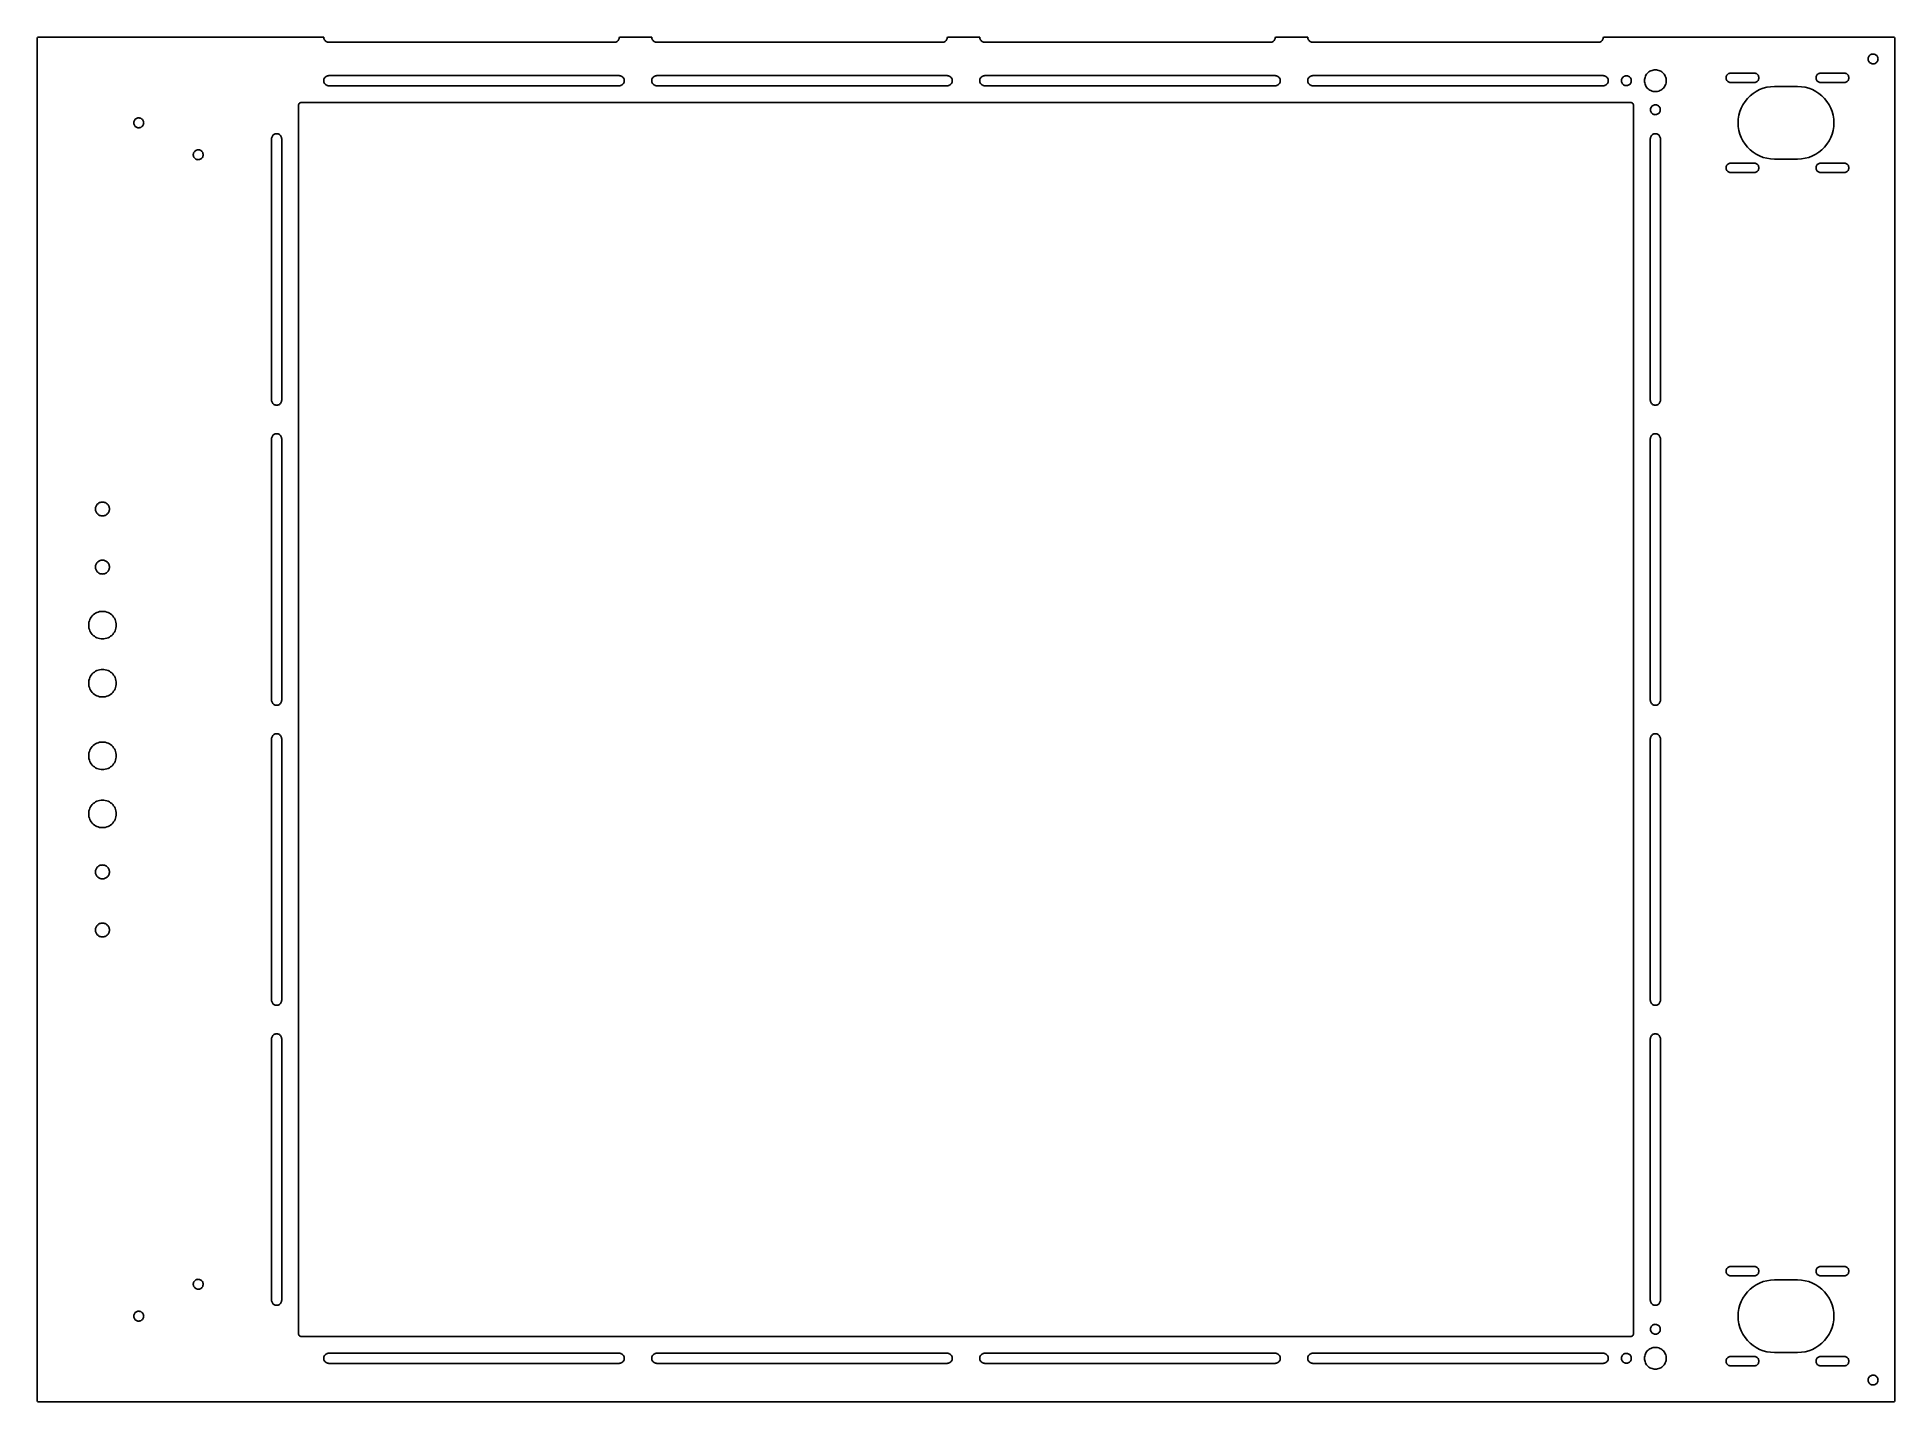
# Model space of a CAD drawing. Header units: metres. Extents: x -320 to 320, y -235 to 235.
import ezdxf

# ---------------------------------------------------------------- set-up
doc = ezdxf.new("R2010")
doc.units = ezdxf.units.M

msp = doc.modelspace()

# ---------------------------------------------------------------- linework, layer by layer
for p, q in [((-319.962, 234.691), (-320, 234.5)), ((-320, 234.5), (-320, -234.5)), ((-319.854, 234.854), (-319.962, 234.691)), ((-319.691, 234.962), (-319.854, 234.854)), ((-319.5, 235), (-319.691, 234.962)), ((-221.25, 235), (-319.5, 235)), ((-221.232, 234.751), (-221.25, 235)), ((-221.179, 234.507), (-221.232, 234.751)), ((-221.092, 234.273), (-221.179, 234.507)), ((-220.972, 234.054), (-221.092, 234.273)), ((-220.823, 233.854), (-220.972, 234.054)), ((-220.646, 233.677), (-220.823, 233.854)), ((-220.446, 233.528), (-220.646, 233.677)), ((-220.227, 233.408), (-220.446, 233.528)), ((-219.993, 233.321), (-220.227, 233.408)), ((-219.749, 233.268), (-219.993, 233.321)), ((-219.5, 233.25), (-219.749, 233.268)), ((-121.167, 233.25), (-219.5, 233.25)), ((-120.918, 233.268), (-121.167, 233.25)), ((-120.674, 233.321), (-120.918, 233.268)), ((-120.44, 233.408), (-120.674, 233.321)), ((-120.221, 233.528), (-120.44, 233.408)), ((-120.021, 233.677), (-120.221, 233.528)), ((-119.844, 233.854), (-120.021, 233.677)), ((-119.694, 234.054), (-119.844, 233.854)), ((-119.575, 234.273), (-119.694, 234.054)), ((-119.488, 234.507), (-119.575, 234.273)), ((-119.434, 234.751), (-119.488, 234.507)), ((-119.417, 235), (-119.434, 234.751)), ((-108.25, 235), (-119.417, 235)), ((-108.232, 234.751), (-108.25, 235)), ((-108.179, 234.507), (-108.232, 234.751)), ((-108.092, 234.273), (-108.179, 234.507)), ((-107.972, 234.054), (-108.092, 234.273)), ((-107.823, 233.854), (-107.972, 234.054)), ((-107.646, 233.677), (-107.823, 233.854)), ((-107.446, 233.528), (-107.646, 233.677)), ((-107.227, 233.408), (-107.446, 233.528)), ((-106.993, 233.321), (-107.227, 233.408)), ((-106.749, 233.268), (-106.993, 233.321)), ((-106.5, 233.25), (-106.749, 233.268)), ((-8.16666, 233.25), (-106.5, 233.25)), ((-7.9176, 233.268), (-8.16666, 233.25)), ((-7.67363, 233.321), (-7.9176, 233.268)), ((-7.43968, 233.408), (-7.67363, 233.321)), ((-7.22054, 233.528), (-7.43968, 233.408)), ((-7.02065, 233.677), (-7.22054, 233.528)), ((-6.8441, 233.854), (-7.02065, 233.677)), ((-6.69446, 234.054), (-6.8441, 233.854)), ((-6.5748, 234.273), (-6.69446, 234.054)), ((-6.48755, 234.507), (-6.5748, 234.273)), ((-6.43448, 234.751), (-6.48755, 234.507)), ((-6.41666, 235), (-6.43448, 234.751)), ((4.75, 235), (-6.41666, 235)), ((4.76781, 234.751), (4.75, 235)), ((4.82088, 234.507), (4.76781, 234.751)), ((4.90814, 234.273), (4.82088, 234.507)), ((5.0278, 234.054), (4.90814, 234.273)), ((5.17743, 233.854), (5.0278, 234.054)), ((5.35399, 233.677), (5.17743, 233.854)), ((5.55386, 233.528), (5.35399, 233.677)), ((5.77301, 233.408), (5.55386, 233.528)), ((6.00696, 233.321), (5.77301, 233.408)), ((6.25095, 233.268), (6.00696, 233.321)), ((6.5, 233.25), (6.25095, 233.268)), ((104.833, 233.25), (6.5, 233.25)), ((105.082, 233.268), (104.833, 233.25)), ((105.326, 233.321), (105.082, 233.268)), ((105.56, 233.408), (105.326, 233.321)), ((105.779, 233.528), (105.56, 233.408)), ((105.979, 233.677), (105.779, 233.528)), ((106.156, 233.854), (105.979, 233.677)), ((106.306, 234.054), (106.156, 233.854)), ((106.425, 234.273), (106.306, 234.054)), ((106.512, 234.507), (106.425, 234.273)), ((106.566, 234.751), (106.512, 234.507)), ((106.583, 235), (106.566, 234.751)), ((117.75, 235), (106.583, 235)), ((117.768, 234.751), (117.75, 235)), ((117.821, 234.507), (117.768, 234.751)), ((117.908, 234.273), (117.821, 234.507)), ((118.028, 234.054), (117.908, 234.273)), ((118.177, 233.854), (118.028, 234.054)), ((118.354, 233.677), (118.177, 233.854)), ((118.554, 233.528), (118.354, 233.677)), ((118.773, 233.408), (118.554, 233.528)), ((119.007, 233.321), (118.773, 233.408)), ((119.251, 233.268), (119.007, 233.321)), ((119.5, 233.25), (119.251, 233.268)), ((217.833, 233.25), (119.5, 233.25)), ((218.082, 233.268), (217.833, 233.25)), ((218.326, 233.321), (218.082, 233.268)), ((218.56, 233.408), (218.326, 233.321)), ((218.779, 233.528), (218.56, 233.408)), ((218.979, 233.677), (218.779, 233.528)), ((219.156, 233.854), (218.979, 233.677)), ((219.306, 234.054), (219.156, 233.854)), ((219.425, 234.273), (219.306, 234.054)), ((219.512, 234.507), (219.425, 234.273)), ((219.566, 234.751), (219.512, 234.507)), ((219.583, 235), (219.566, 234.751)), ((319.5, 235), (219.583, 235)), ((319.691, 234.962), (319.5, 235)), ((319.854, 234.854), (319.691, 234.962)), ((319.962, 234.691), (319.854, 234.854)), ((320, 234.5), (319.962, 234.691)), ((320, -234.5), (320, 234.5)), ((310.805, 227.624), (310.841, 227.87)), ((310.805, 227.376), (310.805, 227.624)), ((310.841, 227.13), (310.805, 227.376)), ((310.841, 227.87), (310.912, 228.107)), ((310.912, 226.893), (310.841, 227.13)), ((310.912, 228.107), (311.018, 228.332)), ((311.018, 226.668), (310.912, 226.893)), ((311.018, 228.332), (311.154, 228.539)), ((311.154, 226.461), (311.018, 226.668)), ((311.154, 228.539), (311.32, 228.724)), ((311.32, 226.276), (311.154, 226.461)), ((311.32, 228.724), (311.511, 228.883)), ((311.511, 226.117), (311.32, 226.276)), ((311.511, 228.883), (311.723, 229.012)), ((311.723, 225.988), (311.511, 226.117)), ((311.723, 229.012), (311.951, 229.109)), ((311.951, 225.891), (311.723, 225.988)), ((311.951, 229.109), (312.191, 229.172)), ((312.191, 225.828), (311.951, 225.891)), ((312.191, 229.172), (312.438, 229.199)), ((312.438, 225.801), (312.191, 225.828)), ((312.438, 229.199), (312.686, 229.19)), ((312.686, 225.81), (312.438, 225.801)), ((312.686, 229.19), (312.93, 229.145)), ((312.93, 225.855), (312.686, 225.81)), ((312.93, 229.145), (313.165, 229.065)), ((313.165, 225.935), (312.93, 225.855)), ((313.165, 229.065), (313.386, 228.951)), ((313.386, 226.049), (313.165, 225.935)), ((313.386, 228.951), (313.587, 228.807)), ((313.587, 226.193), (313.386, 226.049)), ((313.587, 228.807), (313.766, 228.634)), ((313.766, 226.366), (313.587, 226.193)), ((313.766, 228.634), (313.918, 228.438)), ((313.918, 226.562), (313.766, 226.366)), ((313.918, 228.438), (314.039, 228.222)), ((314.039, 226.778), (313.918, 226.562)), ((314.039, 228.222), (314.128, 227.99)), ((314.128, 227.01), (314.039, 226.778)), ((314.128, 227.99), (314.182, 227.748)), ((314.182, 227.252), (314.128, 227.01)), ((314.182, 227.748), (314.2, 227.5)), ((314.2, 227.5), (314.182, 227.252)), ((-221.25, 220), (-221.232, 220.249)), ((-221.232, 219.751), (-221.25, 220)), ((-221.232, 220.249), (-221.179, 220.493)), ((-221.179, 219.507), (-221.232, 219.751)), ((-221.179, 220.493), (-221.092, 220.727)), ((-221.092, 219.273), (-221.179, 219.507)), ((-221.092, 220.727), (-220.972, 220.946)), ((-220.972, 219.054), (-221.092, 219.273)), ((-220.972, 220.946), (-220.823, 221.146)), ((-220.823, 218.854), (-220.972, 219.054)), ((-220.823, 221.146), (-220.646, 221.323)), ((-220.646, 218.677), (-220.823, 218.854)), ((-220.646, 221.323), (-220.446, 221.472)), ((-220.446, 218.528), (-220.646, 218.677)), ((-220.446, 221.472), (-220.227, 221.592)), ((-220.227, 218.408), (-220.446, 218.528)), ((-220.227, 221.592), (-219.993, 221.679)), ((-219.993, 218.321), (-220.227, 218.408)), ((-219.993, 221.679), (-219.749, 221.732)), ((-219.749, 218.268), (-219.993, 218.321)), ((-219.749, 221.732), (-219.5, 221.75)), ((-219.5, 218.25), (-219.749, 218.268)), ((-219.5, 221.75), (-119.5, 221.75)), ((-119.5, 218.25), (-219.5, 218.25)), ((-119.5, 221.75), (-119.251, 221.732)), ((-119.251, 218.268), (-119.5, 218.25)), ((-119.251, 221.732), (-119.007, 221.679)), ((-119.007, 218.321), (-119.251, 218.268)), ((-119.007, 221.679), (-118.773, 221.592)), ((-118.773, 218.408), (-119.007, 218.321)), ((-118.773, 221.592), (-118.554, 221.472)), ((-118.554, 218.528), (-118.773, 218.408)), ((-118.554, 221.472), (-118.354, 221.323)), ((-118.354, 218.677), (-118.554, 218.528)), ((-118.354, 221.323), (-118.177, 221.146)), ((-118.177, 218.854), (-118.354, 218.677)), ((-118.177, 221.146), (-118.028, 220.946)), ((-118.028, 219.054), (-118.177, 218.854)), ((-118.028, 220.946), (-117.908, 220.727)), ((-117.908, 219.273), (-118.028, 219.054)), ((-117.908, 220.727), (-117.821, 220.493)), ((-117.821, 219.507), (-117.908, 219.273)), ((-117.821, 220.493), (-117.768, 220.249)), ((-117.768, 219.751), (-117.821, 219.507)), ((-117.768, 220.249), (-117.75, 220)), ((-117.75, 220), (-117.768, 219.751)), ((-108.25, 220), (-108.232, 220.249)), ((-108.232, 219.751), (-108.25, 220)), ((-108.232, 220.249), (-108.179, 220.493)), ((-108.179, 219.507), (-108.232, 219.751)), ((-108.179, 220.493), (-108.092, 220.727)), ((-108.092, 219.273), (-108.179, 219.507)), ((-108.092, 220.727), (-107.972, 220.946)), ((-107.972, 219.054), (-108.092, 219.273)), ((-107.972, 220.946), (-107.823, 221.146)), ((-107.823, 218.854), (-107.972, 219.054)), ((-107.823, 221.146), (-107.646, 221.323)), ((-107.646, 218.677), (-107.823, 218.854)), ((-107.646, 221.323), (-107.446, 221.472)), ((-107.446, 218.528), (-107.646, 218.677)), ((-107.446, 221.472), (-107.227, 221.592)), ((-107.227, 218.408), (-107.446, 218.528)), ((-107.227, 221.592), (-106.993, 221.679)), ((-106.993, 218.321), (-107.227, 218.408)), ((-106.993, 221.679), (-106.749, 221.732)), ((-106.749, 218.268), (-106.993, 218.321)), ((-106.749, 221.732), (-106.5, 221.75)), ((-106.5, 218.25), (-106.749, 218.268)), ((-106.5, 221.75), (-6.5, 221.75)), ((-6.5, 218.25), (-106.5, 218.25)), ((-6.5, 221.75), (-6.25095, 221.732)), ((-6.25095, 218.268), (-6.5, 218.25)), ((-6.25095, 221.732), (-6.00696, 221.679)), ((-6.00696, 218.321), (-6.25095, 218.268)), ((-6.00696, 221.679), (-5.77301, 221.592)), ((-5.77301, 218.408), (-6.00696, 218.321)), ((-5.77301, 221.592), (-5.55386, 221.472)), ((-5.55386, 218.528), (-5.77301, 218.408)), ((-5.55386, 221.472), (-5.35399, 221.323)), ((-5.35399, 218.677), (-5.55386, 218.528)), ((-5.35399, 221.323), (-5.17743, 221.146)), ((-5.17743, 218.854), (-5.35399, 218.677)), ((-5.17743, 221.146), (-5.0278, 220.946)), ((-5.0278, 219.054), (-5.17743, 218.854)), ((-5.0278, 220.946), (-4.90814, 220.727)), ((-4.90814, 219.273), (-5.0278, 219.054)), ((-4.90814, 220.727), (-4.82088, 220.493)), ((-4.82088, 219.507), (-4.90814, 219.273)), ((-4.82088, 220.493), (-4.76781, 220.249)), ((-4.76781, 219.751), (-4.82088, 219.507)), ((-4.76781, 220.249), (-4.75, 220)), ((-4.75, 220), (-4.76781, 219.751)), ((4.75, 220), (4.76781, 220.249)), ((4.76781, 219.751), (4.75, 220)), ((4.76781, 220.249), (4.82088, 220.493)), ((4.82088, 219.507), (4.76781, 219.751)), ((4.82088, 220.493), (4.90814, 220.727)), ((4.90814, 219.273), (4.82088, 219.507)), ((4.90814, 220.727), (5.0278, 220.946)), ((5.0278, 219.054), (4.90814, 219.273)), ((5.0278, 220.946), (5.17743, 221.146)), ((5.17743, 218.854), (5.0278, 219.054)), ((5.17743, 221.146), (5.35399, 221.323)), ((5.35399, 218.677), (5.17743, 218.854)), ((5.35399, 221.323), (5.55386, 221.472)), ((5.55386, 218.528), (5.35399, 218.677)), ((5.55386, 221.472), (5.77301, 221.592)), ((5.77301, 218.408), (5.55386, 218.528)), ((5.77301, 221.592), (6.00696, 221.679)), ((6.00696, 218.321), (5.77301, 218.408)), ((6.00696, 221.679), (6.25095, 221.732)), ((6.25095, 218.268), (6.00696, 218.321)), ((6.25095, 221.732), (6.5, 221.75)), ((6.5, 218.25), (6.25095, 218.268)), ((6.5, 221.75), (106.5, 221.75)), ((106.5, 218.25), (6.5, 218.25)), ((106.5, 221.75), (106.749, 221.732)), ((106.749, 218.268), (106.5, 218.25)), ((106.749, 221.732), (106.993, 221.679)), ((106.993, 218.321), (106.749, 218.268)), ((106.993, 221.679), (107.227, 221.592)), ((107.227, 218.408), (106.993, 218.321)), ((107.227, 221.592), (107.446, 221.472)), ((107.446, 218.528), (107.227, 218.408)), ((107.446, 221.472), (107.646, 221.323)), ((107.646, 218.677), (107.446, 218.528)), ((107.646, 221.323), (107.823, 221.146)), ((107.823, 218.854), (107.646, 218.677)), ((107.823, 221.146), (107.972, 220.946)), ((107.972, 219.054), (107.823, 218.854)), ((107.972, 220.946), (108.092, 220.727)), ((108.092, 219.273), (107.972, 219.054)), ((108.092, 220.727), (108.179, 220.493)), ((108.179, 219.507), (108.092, 219.273)), ((108.179, 220.493), (108.232, 220.249)), ((108.232, 219.751), (108.179, 219.507)), ((108.232, 220.249), (108.25, 220)), ((108.25, 220), (108.232, 219.751)), ((117.75, 220), (117.768, 220.249)), ((117.768, 219.751), (117.75, 220)), ((117.768, 220.249), (117.821, 220.493)), ((117.821, 219.507), (117.768, 219.751)), ((117.821, 220.493), (117.908, 220.727)), ((117.908, 219.273), (117.821, 219.507)), ((117.908, 220.727), (118.028, 220.946)), ((118.028, 219.054), (117.908, 219.273)), ((118.028, 220.946), (118.177, 221.146)), ((118.177, 218.854), (118.028, 219.054)), ((118.177, 221.146), (118.354, 221.323)), ((118.354, 218.677), (118.177, 218.854)), ((118.354, 221.323), (118.554, 221.472)), ((118.554, 218.528), (118.354, 218.677)), ((118.554, 221.472), (118.773, 221.592)), ((118.773, 218.408), (118.554, 218.528)), ((118.773, 221.592), (119.007, 221.679)), ((119.007, 218.321), (118.773, 218.408)), ((119.007, 221.679), (119.251, 221.732)), ((119.251, 218.268), (119.007, 218.321)), ((119.251, 221.732), (119.5, 221.75)), ((119.5, 218.25), (119.251, 218.268)), ((119.5, 221.75), (219.5, 221.75)), ((219.5, 218.25), (119.5, 218.25)), ((219.5, 221.75), (219.749, 221.732)), ((219.749, 218.268), (219.5, 218.25)), ((219.749, 221.732), (219.993, 221.679)), ((219.993, 218.321), (219.749, 218.268)), ((219.993, 221.679), (220.227, 221.592)), ((220.227, 218.408), (219.993, 218.321)), ((220.227, 221.592), (220.446, 221.472)), ((220.446, 218.528), (220.227, 218.408)), ((220.446, 221.472), (220.646, 221.323)), ((220.646, 218.677), (220.446, 218.528)), ((220.646, 221.323), (220.823, 221.146)), ((220.823, 218.854), (220.646, 218.677)), ((220.823, 221.146), (220.972, 220.946)), ((220.972, 219.054), (220.823, 218.854)), ((220.972, 220.946), (221.092, 220.727)), ((221.092, 219.273), (220.972, 219.054)), ((221.092, 220.727), (221.179, 220.493)), ((221.179, 219.507), (221.092, 219.273)), ((221.179, 220.493), (221.232, 220.249)), ((221.232, 219.751), (221.179, 219.507)), ((221.232, 220.249), (221.25, 220)), ((221.25, 220), (221.232, 219.751)), ((225.805, 220.124), (225.841, 220.37)), ((225.805, 219.876), (225.805, 220.124)), ((225.841, 219.63), (225.805, 219.876)), ((225.841, 220.37), (225.912, 220.607)), ((225.912, 219.393), (225.841, 219.63)), ((225.912, 220.607), (226.018, 220.832)), ((226.018, 219.168), (225.912, 219.393)), ((226.018, 220.832), (226.154, 221.039)), ((226.154, 218.961), (226.018, 219.168)), ((226.154, 221.039), (226.32, 221.224)), ((226.32, 218.776), (226.154, 218.961)), ((226.32, 221.224), (226.511, 221.383)), ((226.511, 218.617), (226.32, 218.776)), ((226.511, 221.383), (226.723, 221.512)), ((226.723, 218.488), (226.511, 218.617)), ((226.723, 221.512), (226.951, 221.609)), ((226.951, 218.391), (226.723, 218.488)), ((226.951, 221.609), (227.191, 221.672)), ((227.191, 218.328), (226.951, 218.391)), ((227.191, 221.672), (227.438, 221.699)), ((227.438, 218.301), (227.191, 218.328)), ((227.438, 221.699), (227.686, 221.69)), ((227.686, 218.31), (227.438, 218.301)), ((227.686, 221.69), (227.93, 221.645)), ((227.93, 218.355), (227.686, 218.31)), ((227.93, 221.645), (228.165, 221.565)), ((228.165, 218.435), (227.93, 218.355)), ((228.165, 221.565), (228.386, 221.451)), ((228.386, 218.549), (228.165, 218.435)), ((228.386, 221.451), (228.587, 221.307)), ((228.587, 218.693), (228.386, 218.549)), ((228.587, 221.307), (228.766, 221.134)), ((228.766, 218.866), (228.587, 218.693)), ((228.766, 221.134), (228.918, 220.938)), ((228.918, 219.062), (228.766, 218.866)), ((228.918, 220.938), (229.039, 220.722)), ((229.039, 219.278), (228.918, 219.062)), ((229.039, 220.722), (229.128, 220.49)), ((229.128, 219.51), (229.039, 219.278)), ((229.128, 220.49), (229.182, 220.248)), ((229.182, 219.752), (229.128, 219.51)), ((229.182, 220.248), (229.2, 220)), ((229.2, 220), (229.182, 219.752)), ((233.75, 220), (233.771, 220.392)), ((233.771, 219.608), (233.75, 220)), ((233.771, 220.392), (233.832, 220.78)), ((233.832, 219.22), (233.771, 219.608)), ((233.832, 220.78), (233.934, 221.159)), ((233.934, 218.841), (233.832, 219.22)), ((233.934, 221.159), (234.074, 221.525)), ((234.074, 218.475), (233.934, 218.841)), ((234.074, 221.525), (234.252, 221.875)), ((234.252, 218.125), (234.074, 218.475)), ((234.252, 221.875), (234.466, 222.204)), ((234.466, 217.796), (234.252, 218.125)), ((234.466, 222.204), (234.713, 222.509)), ((234.713, 217.491), (234.466, 217.796)), ((234.713, 222.509), (234.991, 222.787)), ((234.991, 222.787), (235.296, 223.034)), ((235.296, 223.034), (235.625, 223.248)), ((235.625, 223.248), (235.975, 223.426)), ((235.975, 223.426), (236.341, 223.566)), ((236.341, 223.566), (236.72, 223.668)), ((236.72, 223.668), (237.108, 223.729)), ((237.108, 223.729), (237.5, 223.75)), ((237.5, 223.75), (237.892, 223.729)), ((237.892, 223.729), (238.28, 223.668)), ((238.28, 223.668), (238.659, 223.566)), ((238.659, 223.566), (239.025, 223.426)), ((239.025, 223.426), (239.375, 223.248)), ((239.375, 223.248), (239.704, 223.034)), ((239.704, 223.034), (240.009, 222.787)), ((240.009, 222.787), (240.287, 222.509)), ((240.287, 222.509), (240.534, 222.204)), ((240.534, 217.796), (240.287, 217.491)), ((240.534, 222.204), (240.748, 221.875)), ((240.748, 218.125), (240.534, 217.796)), ((240.748, 221.875), (240.926, 221.525)), ((240.926, 218.475), (240.748, 218.125)), ((240.926, 221.525), (241.066, 221.159)), ((241.066, 218.841), (240.926, 218.475)), ((241.066, 221.159), (241.168, 220.78)), ((241.168, 219.22), (241.066, 218.841)), ((241.168, 220.78), (241.229, 220.392)), ((241.229, 219.608), (241.168, 219.22)), ((241.229, 220.392), (241.25, 220)), ((241.25, 220), (241.229, 219.608)), ((261.85, 221), (261.868, 221.246)), ((261.868, 220.754), (261.85, 221)), ((261.868, 221.246), (261.923, 221.486)), ((261.923, 220.514), (261.868, 220.754)), ((261.923, 221.486), (262.013, 221.716)), ((262.013, 220.284), (261.923, 220.514)), ((262.013, 221.716), (262.137, 221.929)), ((262.137, 220.071), (262.013, 220.284)), ((262.137, 221.929), (262.29, 222.122)), ((262.29, 219.878), (262.137, 220.071)), ((262.29, 222.122), (262.471, 222.29)), ((262.471, 219.71), (262.29, 219.878)), ((262.471, 222.29), (262.675, 222.429)), ((262.675, 219.571), (262.471, 219.71)), ((262.675, 222.429), (262.897, 222.536)), ((262.897, 219.464), (262.675, 219.571)), ((262.897, 222.536), (263.133, 222.609)), ((263.133, 219.391), (262.897, 219.464)), ((263.133, 222.609), (263.377, 222.645)), ((263.377, 219.355), (263.133, 219.391)), ((263.377, 222.645), (271.623, 222.645)), ((271.623, 219.355), (263.377, 219.355)), ((271.623, 222.645), (271.867, 222.609)), ((271.867, 219.391), (271.623, 219.355)), ((271.867, 222.609), (272.103, 222.536)), ((272.103, 219.464), (271.867, 219.391)), ((272.103, 222.536), (272.325, 222.429)), ((272.325, 219.571), (272.103, 219.464)), ((272.325, 222.429), (272.529, 222.29)), ((272.529, 219.71), (272.325, 219.571)), ((272.529, 222.29), (272.71, 222.122)), ((272.71, 219.878), (272.529, 219.71)), ((272.71, 222.122), (272.863, 221.929)), ((272.863, 220.071), (272.71, 219.878)), ((272.863, 221.929), (272.987, 221.716)), ((272.987, 220.284), (272.863, 220.071)), ((272.987, 221.716), (273.077, 221.486)), ((273.077, 220.514), (272.987, 220.284)), ((273.077, 221.486), (273.132, 221.246)), ((273.132, 220.754), (273.077, 220.514)), ((273.132, 221.246), (273.15, 221)), ((273.15, 221), (273.132, 220.754)), ((274.637, 217.388), (275.901, 217.727)), ((275.901, 217.727), (277.193, 217.932)), ((277.193, 217.932), (278.5, 218)), ((278.5, 218), (286.5, 218)), ((286.5, 218), (287.807, 217.932)), ((287.807, 217.932), (289.099, 217.727)), ((289.099, 217.727), (290.363, 217.388)), ((292.85, 221), (292.868, 221.246)), ((292.868, 220.754), (292.85, 221)), ((292.868, 221.246), (292.923, 221.486)), ((292.923, 220.514), (292.868, 220.754)), ((292.923, 221.486), (293.013, 221.716)), ((293.013, 220.284), (292.923, 220.514)), ((293.013, 221.716), (293.137, 221.929)), ((293.137, 220.071), (293.013, 220.284)), ((293.137, 221.929), (293.29, 222.122)), ((293.29, 219.878), (293.137, 220.071)), ((293.29, 222.122), (293.471, 222.29)), ((293.471, 219.71), (293.29, 219.878)), ((293.471, 222.29), (293.675, 222.429)), ((293.675, 219.571), (293.471, 219.71)), ((293.675, 222.429), (293.897, 222.536)), ((293.897, 219.464), (293.675, 219.571)), ((293.897, 222.536), (294.133, 222.609)), ((294.133, 219.391), (293.897, 219.464)), ((294.133, 222.609), (294.377, 222.645)), ((294.377, 219.355), (294.133, 219.391)), ((294.377, 222.645), (302.623, 222.645)), ((302.623, 219.355), (294.377, 219.355)), ((302.623, 222.645), (302.867, 222.609)), ((302.867, 219.391), (302.623, 219.355)), ((302.867, 222.609), (303.103, 222.536)), ((303.103, 219.464), (302.867, 219.391)), ((303.103, 222.536), (303.325, 222.429)), ((303.325, 219.571), (303.103, 219.464)), ((303.325, 222.429), (303.529, 222.29)), ((303.529, 219.71), (303.325, 219.571)), ((303.529, 222.29), (303.71, 222.122)), ((303.71, 219.878), (303.529, 219.71)), ((303.71, 222.122), (303.863, 221.929)), ((303.863, 220.071), (303.71, 219.878)), ((303.863, 221.929), (303.987, 221.716)), ((303.987, 220.284), (303.863, 220.071)), ((303.987, 221.716), (304.077, 221.486)), ((304.077, 220.514), (303.987, 220.284)), ((304.077, 221.486), (304.132, 221.246)), ((304.132, 220.754), (304.077, 220.514)), ((304.132, 221.246), (304.15, 221)), ((304.15, 221), (304.132, 220.754)), ((-230, 211.5), (-229.975, 211.723)), ((-230, -211.5), (-230, 211.5)), ((-229.975, 211.723), (-229.901, 211.934)), ((-229.901, 211.934), (-229.782, 212.123)), ((-229.782, 212.123), (-229.623, 212.282)), ((-229.623, 212.282), (-229.434, 212.401)), ((-229.434, 212.401), (-229.223, 212.475)), ((-229.223, 212.475), (-229, 212.5)), ((-229, 212.5), (229, 212.5)), ((229, 212.5), (229.223, 212.475)), ((229.223, 212.475), (229.434, 212.401)), ((229.434, 212.401), (229.623, 212.282)), ((229.623, 212.282), (229.782, 212.123)), ((229.782, 212.123), (229.901, 211.934)), ((229.901, 211.934), (229.975, 211.723)), ((229.975, 211.723), (230, 211.5)), ((230, 211.5), (230, -211.5)), ((234.991, 217.213), (234.713, 217.491)), ((235.296, 216.966), (234.991, 217.213)), ((235.625, 216.752), (235.296, 216.966)), ((235.975, 216.574), (235.625, 216.752)), ((236.341, 216.434), (235.975, 216.574)), ((236.154, 211.039), (236.32, 211.224)), ((236.32, 211.224), (236.511, 211.383)), ((236.72, 216.332), (236.341, 216.434)), ((236.511, 211.383), (236.723, 211.512)), ((237.108, 216.271), (236.72, 216.332)), ((236.723, 211.512), (236.951, 211.609)), ((236.951, 211.609), (237.191, 211.672)), ((237.5, 216.25), (237.108, 216.271)), ((237.191, 211.672), (237.438, 211.699)), ((237.438, 211.699), (237.686, 211.69)), ((237.892, 216.271), (237.5, 216.25)), ((237.686, 211.69), (237.93, 211.645)), ((238.28, 216.332), (237.892, 216.271)), ((237.93, 211.645), (238.165, 211.565)), ((238.165, 211.565), (238.386, 211.451)), ((238.659, 216.434), (238.28, 216.332)), ((238.386, 211.451), (238.587, 211.307)), ((238.587, 211.307), (238.766, 211.134)), ((239.025, 216.574), (238.659, 216.434)), ((239.375, 216.752), (239.025, 216.574)), ((239.704, 216.966), (239.375, 216.752)), ((240.009, 217.213), (239.704, 216.966)), ((240.287, 217.491), (240.009, 217.213)), ((267.081, 210.584), (267.675, 211.75)), ((267.675, 211.75), (268.387, 212.847)), ((268.387, 212.847), (269.211, 213.864)), ((269.211, 213.864), (270.136, 214.789)), ((270.136, 214.789), (271.153, 215.613)), ((271.153, 215.613), (272.25, 216.325)), ((272.25, 216.325), (273.416, 216.919)), ((273.416, 216.919), (274.637, 217.388)), ((290.363, 217.388), (291.584, 216.919)), ((291.584, 216.919), (292.75, 216.325)), ((292.75, 216.325), (293.847, 215.613)), ((293.847, 215.613), (294.864, 214.789)), ((294.864, 214.789), (295.789, 213.864)), ((295.789, 213.864), (296.613, 212.847)), ((296.613, 212.847), (297.325, 211.75)), ((297.325, 211.75), (297.919, 210.584)), ((-286.695, 205.624), (-286.659, 205.87)), ((-286.695, 205.376), (-286.695, 205.624)), ((-286.659, 205.13), (-286.695, 205.376)), ((-286.659, 205.87), (-286.588, 206.107)), ((-286.588, 204.893), (-286.659, 205.13)), ((-286.588, 206.107), (-286.482, 206.332)), ((-286.482, 204.668), (-286.588, 204.893)), ((-286.482, 206.332), (-286.346, 206.539)), ((-286.346, 206.539), (-286.18, 206.724)), ((-286.18, 206.724), (-285.989, 206.883)), ((-285.989, 206.883), (-285.777, 207.012)), ((-285.777, 207.012), (-285.549, 207.109)), ((-285.549, 207.109), (-285.309, 207.172)), ((-285.309, 207.172), (-285.062, 207.199)), ((-285.062, 207.199), (-284.814, 207.19)), ((-284.814, 207.19), (-284.57, 207.145)), ((-284.57, 207.145), (-284.335, 207.065)), ((-284.335, 207.065), (-284.114, 206.951)), ((-284.114, 206.951), (-283.913, 206.807)), ((-283.913, 206.807), (-283.734, 206.634)), ((-283.734, 206.634), (-283.582, 206.438)), ((-283.582, 206.438), (-283.461, 206.222)), ((-283.461, 206.222), (-283.372, 205.99)), ((-283.372, 205.01), (-283.461, 204.778)), ((-283.372, 205.99), (-283.318, 205.748)), ((-283.318, 205.252), (-283.372, 205.01)), ((-283.318, 205.748), (-283.3, 205.5)), ((-283.3, 205.5), (-283.318, 205.252)), ((235.805, 210.124), (235.841, 210.37)), ((235.805, 209.876), (235.805, 210.124)), ((235.841, 209.63), (235.805, 209.876)), ((235.841, 210.37), (235.912, 210.607)), ((235.912, 209.393), (235.841, 209.63)), ((235.912, 210.607), (236.018, 210.832)), ((236.018, 209.168), (235.912, 209.393)), ((236.018, 210.832), (236.154, 211.039)), ((236.154, 208.961), (236.018, 209.168)), ((236.32, 208.776), (236.154, 208.961)), ((236.511, 208.617), (236.32, 208.776)), ((236.723, 208.488), (236.511, 208.617)), ((236.951, 208.391), (236.723, 208.488)), ((237.191, 208.328), (236.951, 208.391)), ((237.438, 208.301), (237.191, 208.328)), ((237.686, 208.31), (237.438, 208.301)), ((237.93, 208.355), (237.686, 208.31)), ((238.165, 208.435), (237.93, 208.355)), ((238.386, 208.549), (238.165, 208.435)), ((238.587, 208.693), (238.386, 208.549)), ((238.766, 208.866), (238.587, 208.693)), ((238.766, 211.134), (238.918, 210.938)), ((238.918, 209.062), (238.766, 208.866)), ((238.918, 210.938), (239.039, 210.722)), ((239.039, 209.278), (238.918, 209.062)), ((239.039, 210.722), (239.128, 210.49)), ((239.128, 209.51), (239.039, 209.278)), ((239.128, 210.49), (239.182, 210.248)), ((239.182, 209.752), (239.128, 209.51)), ((239.182, 210.248), (239.2, 210)), ((239.2, 210), (239.182, 209.752)), ((266, 205.5), (266.068, 206.807)), ((266.068, 204.193), (266, 205.5)), ((266.068, 206.807), (266.273, 208.099)), ((266.273, 208.099), (266.612, 209.363)), ((266.612, 209.363), (267.081, 210.584)), ((297.919, 210.584), (298.388, 209.363)), ((298.388, 209.363), (298.727, 208.099)), ((298.727, 208.099), (298.932, 206.807)), ((298.932, 206.807), (299, 205.5)), ((299, 205.5), (298.932, 204.193)), ((-286.346, 204.461), (-286.482, 204.668)), ((-286.18, 204.276), (-286.346, 204.461)), ((-285.989, 204.117), (-286.18, 204.276)), ((-285.777, 203.988), (-285.989, 204.117)), ((-285.549, 203.891), (-285.777, 203.988)), ((-285.309, 203.828), (-285.549, 203.891)), ((-285.062, 203.801), (-285.309, 203.828)), ((-284.814, 203.81), (-285.062, 203.801)), ((-284.57, 203.855), (-284.814, 203.81)), ((-284.335, 203.935), (-284.57, 203.855)), ((-284.114, 204.049), (-284.335, 203.935)), ((-283.913, 204.193), (-284.114, 204.049)), ((-283.734, 204.366), (-283.913, 204.193)), ((-283.582, 204.562), (-283.734, 204.366)), ((-283.461, 204.778), (-283.582, 204.562)), ((-239.25, 200), (-239.232, 200.249)), ((-239.25, 110), (-239.25, 200)), ((-239.232, 200.249), (-239.179, 200.493)), ((-239.179, 200.493), (-239.092, 200.727)), ((-239.092, 200.727), (-238.972, 200.946)), ((-238.972, 200.946), (-238.823, 201.146)), ((-238.823, 201.146), (-238.646, 201.323)), ((-238.646, 201.323), (-238.446, 201.472)), ((-238.446, 201.472), (-238.227, 201.592)), ((-238.227, 201.592), (-237.993, 201.679)), ((-237.993, 201.679), (-237.749, 201.732)), ((-237.749, 201.732), (-237.5, 201.75)), ((-237.5, 201.75), (-237.251, 201.732)), ((-237.251, 201.732), (-237.007, 201.679)), ((-237.007, 201.679), (-236.773, 201.592)), ((-236.773, 201.592), (-236.554, 201.472)), ((-236.554, 201.472), (-236.354, 201.323)), ((-236.354, 201.323), (-236.177, 201.146)), ((-236.177, 201.146), (-236.028, 200.946)), ((-236.028, 200.946), (-235.908, 200.727)), ((-235.908, 200.727), (-235.821, 200.493)), ((-235.821, 200.493), (-235.768, 200.249)), ((-235.768, 200.249), (-235.75, 200)), ((-235.75, 200), (-235.75, 110)), ((235.75, 200), (235.768, 200.249)), ((235.75, 110), (235.75, 200)), ((235.768, 200.249), (235.821, 200.493)), ((235.821, 200.493), (235.908, 200.727)), ((235.908, 200.727), (236.028, 200.946)), ((236.028, 200.946), (236.177, 201.146)), ((236.177, 201.146), (236.354, 201.323)), ((236.354, 201.323), (236.554, 201.472)), ((236.554, 201.472), (236.773, 201.592)), ((236.773, 201.592), (237.007, 201.679)), ((237.007, 201.679), (237.251, 201.732)), ((237.251, 201.732), (237.5, 201.75)), ((237.5, 201.75), (237.749, 201.732)), ((237.749, 201.732), (237.993, 201.679)), ((237.993, 201.679), (238.227, 201.592)), ((238.227, 201.592), (238.446, 201.472)), ((238.446, 201.472), (238.646, 201.323)), ((238.646, 201.323), (238.823, 201.146)), ((238.823, 201.146), (238.972, 200.946)), ((238.972, 200.946), (239.092, 200.727)), ((239.092, 200.727), (239.179, 200.493)), ((239.179, 200.493), (239.232, 200.249)), ((239.232, 200.249), (239.25, 200)), ((239.25, 200), (239.25, 110)), ((266.273, 202.901), (266.068, 204.193)), ((266.612, 201.637), (266.273, 202.901)), ((267.081, 200.416), (266.612, 201.637)), ((267.675, 199.25), (267.081, 200.416)), ((268.387, 198.153), (267.675, 199.25)), ((297.325, 199.25), (296.613, 198.153)), ((297.919, 200.416), (297.325, 199.25)), ((298.388, 201.637), (297.919, 200.416)), ((298.727, 202.901), (298.388, 201.637)), ((298.932, 204.193), (298.727, 202.901)), ((-266.195, 194.624), (-266.159, 194.87)), ((-266.195, 194.376), (-266.195, 194.624)), ((-266.159, 194.13), (-266.195, 194.376)), ((-266.159, 194.87), (-266.088, 195.107)), ((-266.088, 193.893), (-266.159, 194.13)), ((-266.088, 195.107), (-265.982, 195.332)), ((-265.982, 193.668), (-266.088, 193.893)), ((-265.982, 195.332), (-265.846, 195.539)), ((-265.846, 193.461), (-265.982, 193.668)), ((-265.846, 195.539), (-265.68, 195.724)), ((-265.68, 193.276), (-265.846, 193.461)), ((-265.68, 195.724), (-265.489, 195.883)), ((-265.489, 193.117), (-265.68, 193.276)), ((-265.489, 195.883), (-265.277, 196.012)), ((-265.277, 192.988), (-265.489, 193.117)), ((-265.277, 196.012), (-265.049, 196.109)), ((-265.049, 192.891), (-265.277, 192.988)), ((-265.049, 196.109), (-264.809, 196.172)), ((-264.809, 192.828), (-265.049, 192.891)), ((-264.809, 196.172), (-264.562, 196.199)), ((-264.562, 192.801), (-264.809, 192.828)), ((-264.562, 196.199), (-264.314, 196.19)), ((-264.314, 192.81), (-264.562, 192.801)), ((-264.314, 196.19), (-264.07, 196.145)), ((-264.07, 192.855), (-264.314, 192.81)), ((-264.07, 196.145), (-263.835, 196.065)), ((-263.835, 192.935), (-264.07, 192.855)), ((-263.835, 196.065), (-263.614, 195.951)), ((-263.614, 193.049), (-263.835, 192.935)), ((-263.614, 195.951), (-263.413, 195.807)), ((-263.413, 193.193), (-263.614, 193.049)), ((-263.413, 195.807), (-263.234, 195.634)), ((-263.234, 193.366), (-263.413, 193.193)), ((-263.234, 195.634), (-263.082, 195.438)), ((-263.082, 193.562), (-263.234, 193.366)), ((-263.082, 195.438), (-262.961, 195.222)), ((-262.961, 193.778), (-263.082, 193.562)), ((-262.961, 195.222), (-262.872, 194.99)), ((-262.872, 194.01), (-262.961, 193.778)), ((-262.872, 194.99), (-262.818, 194.748)), ((-262.818, 194.252), (-262.872, 194.01)), ((-262.818, 194.748), (-262.8, 194.5)), ((-262.8, 194.5), (-262.818, 194.252)), ((269.211, 197.136), (268.387, 198.153)), ((270.136, 196.211), (269.211, 197.136)), ((271.153, 195.387), (270.136, 196.211)), ((272.25, 194.675), (271.153, 195.387)), ((273.416, 194.081), (272.25, 194.675)), ((274.637, 193.612), (273.416, 194.081)), ((275.901, 193.273), (274.637, 193.612)), ((277.193, 193.068), (275.901, 193.273)), ((278.5, 193), (277.193, 193.068)), ((286.5, 193), (278.5, 193)), ((287.807, 193.068), (286.5, 193)), ((289.099, 193.273), (287.807, 193.068)), ((290.363, 193.612), (289.099, 193.273)), ((291.584, 194.081), (290.363, 193.612)), ((292.75, 194.675), (291.584, 194.081)), ((293.847, 195.387), (292.75, 194.675)), ((294.864, 196.211), (293.847, 195.387)), ((295.789, 197.136), (294.864, 196.211)), ((296.613, 198.153), (295.789, 197.136)), ((261.85, 190), (261.868, 190.246)), ((261.868, 189.754), (261.85, 190)), ((261.868, 190.246), (261.923, 190.486)), ((261.923, 189.514), (261.868, 189.754)), ((261.923, 190.486), (262.013, 190.716)), ((262.013, 189.284), (261.923, 189.514)), ((262.013, 190.716), (262.137, 190.929)), ((262.137, 189.071), (262.013, 189.284)), ((262.137, 190.929), (262.29, 191.122)), ((262.29, 188.878), (262.137, 189.071)), ((262.29, 191.122), (262.471, 191.29)), ((262.471, 188.71), (262.29, 188.878)), ((262.471, 191.29), (262.675, 191.429)), ((262.675, 188.571), (262.471, 188.71)), ((262.675, 191.429), (262.897, 191.536)), ((262.897, 188.464), (262.675, 188.571)), ((262.897, 191.536), (263.133, 191.609)), ((263.133, 188.391), (262.897, 188.464)), ((263.133, 191.609), (263.377, 191.645)), ((263.377, 188.355), (263.133, 188.391)), ((263.377, 191.645), (271.623, 191.645)), ((271.623, 188.355), (263.377, 188.355)), ((271.623, 191.645), (271.867, 191.609)), ((271.867, 188.391), (271.623, 188.355)), ((271.867, 191.609), (272.103, 191.536)), ((272.103, 188.464), (271.867, 188.391)), ((272.103, 191.536), (272.325, 191.429)), ((272.325, 188.571), (272.103, 188.464)), ((272.325, 191.429), (272.529, 191.29)), ((272.529, 188.71), (272.325, 188.571)), ((272.529, 191.29), (272.71, 191.122)), ((272.71, 188.878), (272.529, 188.71)), ((272.71, 191.122), (272.863, 190.929)), ((272.863, 189.071), (272.71, 188.878)), ((272.863, 190.929), (272.987, 190.716)), ((272.987, 189.284), (272.863, 189.071)), ((272.987, 190.716), (273.077, 190.486)), ((273.077, 189.514), (272.987, 189.284)), ((273.077, 190.486), (273.132, 190.246)), ((273.132, 189.754), (273.077, 189.514)), ((273.132, 190.246), (273.15, 190)), ((273.15, 190), (273.132, 189.754)), ((292.85, 190), (292.868, 190.246)), ((292.868, 189.754), (292.85, 190)), ((292.868, 190.246), (292.923, 190.486)), ((292.923, 189.514), (292.868, 189.754)), ((292.923, 190.486), (293.013, 190.716)), ((293.013, 189.284), (292.923, 189.514)), ((293.013, 190.716), (293.137, 190.929)), ((293.137, 189.071), (293.013, 189.284)), ((293.137, 190.929), (293.29, 191.122)), ((293.29, 188.878), (293.137, 189.071)), ((293.29, 191.122), (293.471, 191.29)), ((293.471, 188.71), (293.29, 188.878)), ((293.471, 191.29), (293.675, 191.429)), ((293.675, 188.571), (293.471, 188.71)), ((293.675, 191.429), (293.897, 191.536)), ((293.897, 188.464), (293.675, 188.571)), ((293.897, 191.536), (294.133, 191.609)), ((294.133, 188.391), (293.897, 188.464)), ((294.133, 191.609), (294.377, 191.645)), ((294.377, 188.355), (294.133, 188.391)), ((294.377, 191.645), (302.623, 191.645)), ((302.623, 188.355), (294.377, 188.355)), ((302.623, 191.645), (302.867, 191.609)), ((302.867, 188.391), (302.623, 188.355)), ((302.867, 191.609), (303.103, 191.536)), ((303.103, 188.464), (302.867, 188.391)), ((303.103, 191.536), (303.325, 191.429)), ((303.325, 188.571), (303.103, 188.464)), ((303.325, 191.429), (303.529, 191.29)), ((303.529, 188.71), (303.325, 188.571)), ((303.529, 191.29), (303.71, 191.122)), ((303.71, 188.878), (303.529, 188.71)), ((303.71, 191.122), (303.863, 190.929)), ((303.863, 189.071), (303.71, 188.878)), ((303.863, 190.929), (303.987, 190.716)), ((303.987, 189.284), (303.863, 189.071)), ((303.987, 190.716), (304.077, 190.486)), ((304.077, 189.514), (303.987, 189.284)), ((304.077, 190.486), (304.132, 190.246)), ((304.132, 189.754), (304.077, 189.514)), ((304.132, 190.246), (304.15, 190)), ((304.15, 190), (304.132, 189.754)), ((-239.232, 109.751), (-239.25, 110)), ((-239.179, 109.507), (-239.232, 109.751)), ((-239.092, 109.273), (-239.179, 109.507)), ((-238.972, 109.054), (-239.092, 109.273)), ((-238.823, 108.854), (-238.972, 109.054)), ((-238.646, 108.677), (-238.823, 108.854)), ((-236.177, 108.854), (-236.354, 108.677)), ((-236.028, 109.054), (-236.177, 108.854)), ((-235.908, 109.273), (-236.028, 109.054)), ((-235.821, 109.507), (-235.908, 109.273)), ((-235.768, 109.751), (-235.821, 109.507)), ((-235.75, 110), (-235.768, 109.751)), ((235.768, 109.751), (235.75, 110)), ((235.821, 109.507), (235.768, 109.751)), ((235.908, 109.273), (235.821, 109.507)), ((236.028, 109.054), (235.908, 109.273)), ((236.177, 108.854), (236.028, 109.054)), ((236.354, 108.677), (236.177, 108.854)), ((238.823, 108.854), (238.646, 108.677)), ((238.972, 109.054), (238.823, 108.854)), ((239.092, 109.273), (238.972, 109.054)), ((239.179, 109.507), (239.092, 109.273)), ((239.232, 109.751), (239.179, 109.507)), ((239.25, 110), (239.232, 109.751)), ((-238.446, 108.528), (-238.646, 108.677)), ((-238.227, 108.408), (-238.446, 108.528)), ((-237.993, 108.321), (-238.227, 108.408)), ((-237.749, 108.268), (-237.993, 108.321)), ((-237.5, 108.25), (-237.749, 108.268)), ((-237.251, 108.268), (-237.5, 108.25)), ((-237.007, 108.321), (-237.251, 108.268)), ((-236.773, 108.408), (-237.007, 108.321)), ((-236.554, 108.528), (-236.773, 108.408)), ((-236.354, 108.677), (-236.554, 108.528)), ((236.554, 108.528), (236.354, 108.677)), ((236.773, 108.408), (236.554, 108.528)), ((237.007, 108.321), (236.773, 108.408)), ((237.251, 108.268), (237.007, 108.321)), ((237.5, 108.25), (237.251, 108.268)), ((237.749, 108.268), (237.5, 108.25)), ((237.993, 108.321), (237.749, 108.268)), ((238.227, 108.408), (237.993, 108.321)), ((238.446, 108.528), (238.227, 108.408)), ((238.646, 108.677), (238.446, 108.528)), ((-239.25, 96.6667), (-239.232, 96.9157)), ((-239.25, 6.66666), (-239.25, 96.6667)), ((-239.232, 96.9157), (-239.179, 97.1597)), ((-239.179, 97.1597), (-239.092, 97.3936)), ((-239.092, 97.3936), (-238.972, 97.6128)), ((-238.972, 97.6128), (-238.823, 97.8127)), ((-238.823, 97.8127), (-238.646, 97.9892)), ((-238.646, 97.9892), (-238.446, 98.1389)), ((-238.446, 98.1389), (-238.227, 98.2585)), ((-238.227, 98.2585), (-237.993, 98.3458)), ((-237.993, 98.3458), (-237.749, 98.3988)), ((-237.749, 98.3988), (-237.5, 98.4167)), ((-237.5, 98.4167), (-237.251, 98.3988)), ((-237.251, 98.3988), (-237.007, 98.3458)), ((-237.007, 98.3458), (-236.773, 98.2585)), ((-236.773, 98.2585), (-236.554, 98.1389)), ((-236.554, 98.1389), (-236.354, 97.9892)), ((-236.354, 97.9892), (-236.177, 97.8127)), ((-236.177, 97.8127), (-236.028, 97.6128)), ((-236.028, 97.6128), (-235.908, 97.3936)), ((-235.908, 97.3936), (-235.821, 97.1597)), ((-235.821, 97.1597), (-235.768, 96.9157)), ((-235.768, 96.9157), (-235.75, 96.6667)), ((-235.75, 96.6667), (-235.75, 6.66666)), ((235.75, 96.6667), (235.768, 96.9157)), ((235.75, 6.66666), (235.75, 96.6667)), ((235.768, 96.9157), (235.821, 97.1597)), ((235.821, 97.1597), (235.908, 97.3936)), ((235.908, 97.3936), (236.028, 97.6128)), ((236.028, 97.6128), (236.177, 97.8127)), ((236.177, 97.8127), (236.354, 97.9892)), ((236.354, 97.9892), (236.554, 98.1389)), ((236.554, 98.1389), (236.773, 98.2585)), ((236.773, 98.2585), (237.007, 98.3458)), ((237.007, 98.3458), (237.251, 98.3988)), ((237.251, 98.3988), (237.5, 98.4167)), ((237.5, 98.4167), (237.749, 98.3988)), ((237.749, 98.3988), (237.993, 98.3458)), ((237.993, 98.3458), (238.227, 98.2585)), ((238.227, 98.2585), (238.446, 98.1389)), ((238.446, 98.1389), (238.646, 97.9892)), ((238.646, 97.9892), (238.823, 97.8127)), ((238.823, 97.8127), (238.972, 97.6128)), ((238.972, 97.6128), (239.092, 97.3936)), ((239.092, 97.3936), (239.179, 97.1597)), ((239.179, 97.1597), (239.232, 96.9157)), ((239.232, 96.9157), (239.25, 96.6667)), ((239.25, 96.6667), (239.25, 6.66666)), ((-299.9, 72.5), (-299.887, 72.7509)), ((-299.887, 72.2491), (-299.9, 72.5)), ((-299.887, 72.7509), (-299.848, 72.999)), ((-299.848, 72.001), (-299.887, 72.2491)), ((-299.848, 72.999), (-299.783, 73.2416)), ((-299.783, 71.7584), (-299.848, 72.001)), ((-299.783, 73.2416), (-299.693, 73.4762)), ((-299.693, 71.5238), (-299.783, 71.7584)), ((-299.693, 73.4762), (-299.578, 73.7)), ((-299.578, 71.3), (-299.693, 71.5238)), ((-299.578, 73.7), (-299.442, 73.9107)), ((-299.442, 71.0893), (-299.578, 71.3)), ((-299.442, 73.9107), (-299.284, 74.1059)), ((-299.284, 70.8941), (-299.442, 71.0893)), ((-299.284, 74.1059), (-299.106, 74.2835)), ((-299.106, 70.7164), (-299.284, 70.8941)), ((-299.106, 74.2835), (-298.911, 74.4416)), ((-298.911, 70.5583), (-299.106, 70.7164)), ((-298.911, 74.4416), (-298.7, 74.5785)), ((-298.7, 70.4215), (-298.911, 70.5583)), ((-298.7, 74.5785), (-298.476, 74.6925)), ((-298.476, 70.3075), (-298.7, 70.4215)), ((-298.476, 74.6925), (-298.242, 74.7825)), ((-298.242, 74.7825), (-297.999, 74.8475)), ((-297.999, 74.8475), (-297.751, 74.8869)), ((-297.751, 74.8869), (-297.5, 74.9)), ((-297.5, 74.9), (-297.249, 74.8869)), ((-297.249, 74.8869), (-297.001, 74.8475)), ((-297.001, 74.8475), (-296.758, 74.7825)), ((-296.758, 74.7825), (-296.524, 74.6925)), ((-296.524, 74.6925), (-296.3, 74.5785)), ((-296.3, 70.4215), (-296.524, 70.3075)), ((-296.3, 74.5785), (-296.089, 74.4416)), ((-296.089, 70.5583), (-296.3, 70.4215)), ((-296.089, 74.4416), (-295.894, 74.2835)), ((-295.894, 70.7164), (-296.089, 70.5583)), ((-295.894, 74.2835), (-295.716, 74.1059)), ((-295.716, 70.8941), (-295.894, 70.7164)), ((-295.716, 74.1059), (-295.558, 73.9107)), ((-295.558, 71.0893), (-295.716, 70.8941)), ((-295.558, 73.9107), (-295.422, 73.7)), ((-295.422, 71.3), (-295.558, 71.0893)), ((-295.422, 73.7), (-295.307, 73.4762)), ((-295.307, 71.5238), (-295.422, 71.3)), ((-295.307, 73.4762), (-295.217, 73.2416)), ((-295.217, 71.7584), (-295.307, 71.5238)), ((-295.217, 73.2416), (-295.152, 72.999)), ((-295.152, 72.001), (-295.217, 71.7584)), ((-295.152, 72.999), (-295.113, 72.7509)), ((-295.113, 72.2491), (-295.152, 72.001)), ((-295.113, 72.7509), (-295.1, 72.5)), ((-295.1, 72.5), (-295.113, 72.2491)), ((-298.242, 70.2175), (-298.476, 70.3075)), ((-297.999, 70.1524), (-298.242, 70.2175)), ((-297.751, 70.1131), (-297.999, 70.1524)), ((-297.5, 70.1), (-297.751, 70.1131)), ((-297.249, 70.1131), (-297.5, 70.1)), ((-297.001, 70.1524), (-297.249, 70.1131)), ((-296.758, 70.2175), (-297.001, 70.1524)), ((-296.524, 70.3075), (-296.758, 70.2175)), ((-299.9, 52.5), (-299.887, 52.7509)), ((-299.887, 52.2491), (-299.9, 52.5)), ((-299.887, 52.7509), (-299.848, 52.999)), ((-299.848, 52.001), (-299.887, 52.2491)), ((-299.848, 52.999), (-299.783, 53.2416)), ((-299.783, 51.7583), (-299.848, 52.001)), ((-299.783, 53.2416), (-299.693, 53.4762)), ((-299.693, 51.5238), (-299.783, 51.7583)), ((-299.693, 53.4762), (-299.578, 53.7)), ((-299.578, 51.3), (-299.693, 51.5238)), ((-299.578, 53.7), (-299.442, 53.9107)), ((-299.442, 51.0893), (-299.578, 51.3)), ((-299.442, 53.9107), (-299.284, 54.1059)), ((-299.284, 54.1059), (-299.106, 54.2835)), ((-299.106, 54.2835), (-298.911, 54.4416)), ((-298.911, 54.4416), (-298.7, 54.5785)), ((-298.7, 54.5785), (-298.476, 54.6925)), ((-298.476, 54.6925), (-298.242, 54.7825)), ((-298.242, 54.7825), (-297.999, 54.8475)), ((-297.999, 54.8475), (-297.751, 54.8868)), ((-297.751, 54.8868), (-297.5, 54.9)), ((-297.5, 54.9), (-297.249, 54.8868)), ((-297.249, 54.8868), (-297.001, 54.8475)), ((-297.001, 54.8475), (-296.758, 54.7825)), ((-296.758, 54.7825), (-296.524, 54.6925)), ((-296.524, 54.6925), (-296.3, 54.5785)), ((-296.3, 54.5785), (-296.089, 54.4416)), ((-296.089, 54.4416), (-295.894, 54.2835)), ((-295.894, 54.2835), (-295.716, 54.1059)), ((-295.716, 54.1059), (-295.558, 53.9107)), ((-295.558, 53.9107), (-295.422, 53.7)), ((-295.422, 51.3), (-295.558, 51.0893)), ((-295.422, 53.7), (-295.307, 53.4762)), ((-295.307, 51.5238), (-295.422, 51.3)), ((-295.307, 53.4762), (-295.217, 53.2416)), ((-295.217, 51.7583), (-295.307, 51.5238)), ((-295.217, 53.2416), (-295.152, 52.999)), ((-295.152, 52.001), (-295.217, 51.7583)), ((-295.152, 52.999), (-295.113, 52.7509)), ((-295.113, 52.2491), (-295.152, 52.001)), ((-295.113, 52.7509), (-295.1, 52.5)), ((-295.1, 52.5), (-295.113, 52.2491)), ((-299.284, 50.8941), (-299.442, 51.0893)), ((-299.106, 50.7164), (-299.284, 50.8941)), ((-298.911, 50.5583), (-299.106, 50.7164)), ((-298.7, 50.4215), (-298.911, 50.5583)), ((-298.476, 50.3075), (-298.7, 50.4215)), ((-298.242, 50.2175), (-298.476, 50.3075)), ((-297.999, 50.1524), (-298.242, 50.2175)), ((-297.751, 50.1131), (-297.999, 50.1524)), ((-297.5, 50.1), (-297.751, 50.1131)), ((-297.249, 50.1131), (-297.5, 50.1)), ((-297.001, 50.1524), (-297.249, 50.1131)), ((-296.758, 50.2175), (-297.001, 50.1524)), ((-296.524, 50.3075), (-296.758, 50.2175)), ((-296.3, 50.4215), (-296.524, 50.3075)), ((-296.089, 50.5583), (-296.3, 50.4215)), ((-295.894, 50.7164), (-296.089, 50.5583)), ((-295.716, 50.8941), (-295.894, 50.7164)), ((-295.558, 51.0893), (-295.716, 50.8941)), ((-302.25, 32.5), (-302.224, 32.9965)), ((-302.224, 32.0035), (-302.25, 32.5)), ((-302.224, 32.9965), (-302.146, 33.4876)), ((-302.146, 31.5124), (-302.224, 32.0035)), ((-302.146, 33.4876), (-302.018, 33.9678)), ((-302.018, 33.9678), (-301.839, 34.432)), ((-301.839, 34.432), (-301.614, 34.875)), ((-301.614, 34.875), (-301.343, 35.292)), ((-301.343, 35.292), (-301.03, 35.6784)), ((-301.03, 35.6784), (-300.678, 36.0299)), ((-300.678, 36.0299), (-300.292, 36.3428)), ((-300.292, 36.3428), (-299.875, 36.6136)), ((-299.875, 36.6136), (-299.432, 36.8393)), ((-299.432, 36.8393), (-298.968, 37.0175)), ((-298.968, 37.0175), (-298.488, 37.1462)), ((-298.488, 37.1462), (-297.997, 37.224)), ((-297.997, 37.224), (-297.5, 37.25)), ((-297.5, 37.25), (-297.003, 37.224)), ((-297.003, 37.224), (-296.512, 37.1462)), ((-296.512, 37.1462), (-296.032, 37.0175)), ((-296.032, 37.0175), (-295.568, 36.8393)), ((-295.568, 36.8393), (-295.125, 36.6136)), ((-295.125, 36.6136), (-294.708, 36.3428)), ((-294.708, 36.3428), (-294.322, 36.0299)), ((-294.322, 36.0299), (-293.97, 35.6784)), ((-293.97, 35.6784), (-293.657, 35.292)), ((-293.657, 35.292), (-293.386, 34.875)), ((-293.386, 34.875), (-293.161, 34.432)), ((-293.161, 34.432), (-292.982, 33.9678)), ((-292.982, 33.9678), (-292.854, 33.4876)), ((-292.854, 33.4876), (-292.776, 32.9965)), ((-292.776, 32.0035), (-292.854, 31.5124)), ((-292.776, 32.9965), (-292.75, 32.5)), ((-292.75, 32.5), (-292.776, 32.0035)), ((-302.018, 31.0322), (-302.146, 31.5124)), ((-301.839, 30.568), (-302.018, 31.0322)), ((-301.614, 30.125), (-301.839, 30.568)), ((-301.343, 29.708), (-301.614, 30.125)), ((-301.03, 29.3216), (-301.343, 29.708)), ((-300.678, 28.9701), (-301.03, 29.3216)), ((-300.292, 28.6572), (-300.678, 28.9701)), ((-299.875, 28.3864), (-300.292, 28.6572)), ((-299.432, 28.1607), (-299.875, 28.3864)), ((-298.968, 27.9825), (-299.432, 28.1607)), ((-298.488, 27.8538), (-298.968, 27.9825)), ((-297.997, 27.776), (-298.488, 27.8538)), ((-297.5, 27.75), (-297.997, 27.776)), ((-297.003, 27.776), (-297.5, 27.75)), ((-296.512, 27.8538), (-297.003, 27.776)), ((-296.032, 27.9825), (-296.512, 27.8538)), ((-295.568, 28.1607), (-296.032, 27.9825)), ((-295.125, 28.3864), (-295.568, 28.1607)), ((-294.708, 28.6572), (-295.125, 28.3864)), ((-294.322, 28.9701), (-294.708, 28.6572)), ((-293.97, 29.3216), (-294.322, 28.9701)), ((-293.657, 29.708), (-293.97, 29.3216)), ((-293.386, 30.125), (-293.657, 29.708)), ((-293.161, 30.568), (-293.386, 30.125)), ((-292.982, 31.0322), (-293.161, 30.568)), ((-292.854, 31.5124), (-292.982, 31.0322)), ((-302.25, 12.5), (-302.224, 12.9965)), ((-302.224, 12.9965), (-302.146, 13.4876)), ((-302.146, 13.4876), (-302.018, 13.9678)), ((-302.018, 13.9678), (-301.839, 14.432)), ((-301.839, 14.432), (-301.614, 14.875)), ((-301.614, 14.875), (-301.343, 15.292)), ((-301.343, 15.292), (-301.03, 15.6784)), ((-301.03, 15.6784), (-300.678, 16.0299)), ((-300.678, 16.0299), (-300.292, 16.3428)), ((-300.292, 16.3428), (-299.875, 16.6136)), ((-299.875, 16.6136), (-299.432, 16.8393)), ((-299.432, 16.8393), (-298.968, 17.0175)), ((-298.968, 17.0175), (-298.488, 17.1462)), ((-298.488, 17.1462), (-297.997, 17.224)), ((-297.997, 17.224), (-297.5, 17.25)), ((-297.5, 17.25), (-297.003, 17.224)), ((-297.003, 17.224), (-296.512, 17.1462)), ((-296.512, 17.1462), (-296.032, 17.0175)), ((-296.032, 17.0175), (-295.568, 16.8393)), ((-295.568, 16.8393), (-295.125, 16.6136)), ((-295.125, 16.6136), (-294.708, 16.3428)), ((-294.708, 16.3428), (-294.322, 16.0299)), ((-294.322, 16.0299), (-293.97, 15.6784)), ((-293.97, 15.6784), (-293.657, 15.292)), ((-293.657, 15.292), (-293.386, 14.875)), ((-293.386, 14.875), (-293.161, 14.432)), ((-293.161, 14.432), (-292.982, 13.9678)), ((-292.982, 13.9678), (-292.854, 13.4876)), ((-292.854, 13.4876), (-292.776, 12.9965)), ((-292.776, 12.9965), (-292.75, 12.5)), ((-302.224, 12.0035), (-302.25, 12.5)), ((-302.146, 11.5124), (-302.224, 12.0035)), ((-302.018, 11.0322), (-302.146, 11.5124)), ((-301.839, 10.568), (-302.018, 11.0322)), ((-301.614, 10.125), (-301.839, 10.568)), ((-301.343, 9.70801), (-301.614, 10.125)), ((-301.03, 9.32162), (-301.343, 9.70801)), ((-300.678, 8.97006), (-301.03, 9.32162)), ((-300.292, 8.65717), (-300.678, 8.97006)), ((-299.875, 8.38637), (-300.292, 8.65717)), ((-299.432, 8.16066), (-299.875, 8.38637)), ((-298.968, 7.98247), (-299.432, 8.16066)), ((-298.488, 7.85379), (-298.968, 7.98247)), ((-297.997, 7.77602), (-298.488, 7.85379)), ((-297.5, 7.75), (-297.997, 7.77602)), ((-297.003, 7.77602), (-297.5, 7.75)), ((-296.512, 7.85379), (-297.003, 7.77602)), ((-296.032, 7.98247), (-296.512, 7.85379)), ((-295.568, 8.16066), (-296.032, 7.98247)), ((-295.125, 8.38637), (-295.568, 8.16066)), ((-294.708, 8.65717), (-295.125, 8.38637)), ((-294.322, 8.97006), (-294.708, 8.65717)), ((-293.97, 9.32162), (-294.322, 8.97006)), ((-293.657, 9.70801), (-293.97, 9.32162)), ((-293.386, 10.125), (-293.657, 9.70801)), ((-293.161, 10.568), (-293.386, 10.125)), ((-292.982, 11.0322), (-293.161, 10.568)), ((-292.854, 11.5124), (-292.982, 11.0322)), ((-292.776, 12.0035), (-292.854, 11.5124)), ((-292.75, 12.5), (-292.776, 12.0035)), ((-239.232, 6.4176), (-239.25, 6.66666)), ((-239.179, 6.17363), (-239.232, 6.4176)), ((-235.768, 6.4176), (-235.821, 6.17363)), ((-235.75, 6.66666), (-235.768, 6.4176)), ((235.768, 6.4176), (235.75, 6.66666)), ((235.821, 6.17363), (235.768, 6.4176)), ((239.232, 6.4176), (239.179, 6.17363)), ((239.25, 6.66666), (239.232, 6.4176)), ((-239.092, 5.93968), (-239.179, 6.17363)), ((-238.972, 5.72054), (-239.092, 5.93968)), ((-238.823, 5.52065), (-238.972, 5.72054)), ((-238.646, 5.3441), (-238.823, 5.52065)), ((-238.446, 5.19446), (-238.646, 5.3441)), ((-238.227, 5.0748), (-238.446, 5.19446)), ((-237.993, 4.98755), (-238.227, 5.0748)), ((-237.749, 4.93448), (-237.993, 4.98755)), ((-237.5, 4.91666), (-237.749, 4.93448)), ((-237.251, 4.93448), (-237.5, 4.91666)), ((-237.007, 4.98755), (-237.251, 4.93448)), ((-236.773, 5.0748), (-237.007, 4.98755)), ((-236.554, 5.19446), (-236.773, 5.0748)), ((-236.354, 5.3441), (-236.554, 5.19446)), ((-236.177, 5.52065), (-236.354, 5.3441)), ((-236.028, 5.72054), (-236.177, 5.52065)), ((-235.908, 5.93968), (-236.028, 5.72054)), ((-235.821, 6.17363), (-235.908, 5.93968)), ((235.908, 5.93968), (235.821, 6.17363)), ((236.028, 5.72054), (235.908, 5.93968)), ((236.177, 5.52065), (236.028, 5.72054)), ((236.354, 5.3441), (236.177, 5.52065)), ((236.554, 5.19446), (236.354, 5.3441)), ((236.773, 5.0748), (236.554, 5.19446)), ((237.007, 4.98755), (236.773, 5.0748)), ((237.251, 4.93448), (237.007, 4.98755)), ((237.5, 4.91666), (237.251, 4.93448)), ((237.749, 4.93448), (237.5, 4.91666)), ((237.993, 4.98755), (237.749, 4.93448)), ((238.227, 5.0748), (237.993, 4.98755)), ((238.446, 5.19446), (238.227, 5.0748)), ((238.646, 5.3441), (238.446, 5.19446)), ((238.823, 5.52065), (238.646, 5.3441)), ((238.972, 5.72054), (238.823, 5.52065)), ((239.092, 5.93968), (238.972, 5.72054)), ((239.179, 6.17363), (239.092, 5.93968)), ((-239.232, -6.4176), (-239.179, -6.17363)), ((-239.179, -6.17363), (-239.092, -5.93968)), ((-239.092, -5.93968), (-238.972, -5.72054)), ((-238.972, -5.72054), (-238.823, -5.52065)), ((-238.823, -5.52065), (-238.646, -5.3441)), ((-238.646, -5.3441), (-238.446, -5.19446)), ((-238.446, -5.19446), (-238.227, -5.0748)), ((-238.227, -5.0748), (-237.993, -4.98755)), ((-237.993, -4.98755), (-237.749, -4.93448)), ((-237.749, -4.93448), (-237.5, -4.91666)), ((-237.5, -4.91666), (-237.251, -4.93448)), ((-237.251, -4.93448), (-237.007, -4.98755)), ((-237.007, -4.98755), (-236.773, -5.0748)), ((-236.773, -5.0748), (-236.554, -5.19446)), ((-236.554, -5.19446), (-236.354, -5.3441)), ((-236.354, -5.3441), (-236.177, -5.52065)), ((-236.177, -5.52065), (-236.028, -5.72054)), ((-236.028, -5.72054), (-235.908, -5.93968)), ((-235.908, -5.93968), (-235.821, -6.17363)), ((-235.821, -6.17363), (-235.768, -6.4176)), ((235.768, -6.4176), (235.821, -6.17363)), ((235.821, -6.17363), (235.908, -5.93968)), ((235.908, -5.93968), (236.028, -5.72054)), ((236.028, -5.72054), (236.177, -5.52065)), ((236.177, -5.52065), (236.354, -5.3441)), ((236.354, -5.3441), (236.554, -5.19446)), ((236.554, -5.19446), (236.773, -5.0748)), ((236.773, -5.0748), (237.007, -4.98755)), ((237.007, -4.98755), (237.251, -4.93448)), ((237.251, -4.93448), (237.5, -4.91666)), ((237.5, -4.91666), (237.749, -4.93448)), ((237.749, -4.93448), (237.993, -4.98755)), ((237.993, -4.98755), (238.227, -5.0748)), ((238.227, -5.0748), (238.446, -5.19446)), ((238.446, -5.19446), (238.646, -5.3441)), ((238.646, -5.3441), (238.823, -5.52065)), ((238.823, -5.52065), (238.972, -5.72054)), ((238.972, -5.72054), (239.092, -5.93968)), ((239.092, -5.93968), (239.179, -6.17363)), ((239.179, -6.17363), (239.232, -6.4176)), ((-302.25, -12.5), (-302.224, -12.0035)), ((-302.224, -12.9965), (-302.25, -12.5)), ((-302.224, -12.0035), (-302.146, -11.5124)), ((-302.146, -11.5124), (-302.018, -11.0322)), ((-302.018, -11.0322), (-301.839, -10.568)), ((-301.839, -10.568), (-301.614, -10.125)), ((-301.614, -10.125), (-301.343, -9.70801)), ((-301.343, -9.70801), (-301.03, -9.32162)), ((-301.03, -9.32162), (-300.678, -8.97006)), ((-300.678, -8.97006), (-300.292, -8.65717)), ((-300.292, -8.65717), (-299.875, -8.38637)), ((-299.875, -8.38637), (-299.432, -8.16066)), ((-299.432, -8.16066), (-298.968, -7.98247)), ((-298.968, -7.98247), (-298.488, -7.85379)), ((-298.488, -7.85379), (-297.997, -7.77602)), ((-297.997, -7.77602), (-297.5, -7.75)), ((-297.5, -7.75), (-297.003, -7.77602)), ((-297.003, -7.77602), (-296.512, -7.85379)), ((-296.512, -7.85379), (-296.032, -7.98247)), ((-296.032, -7.98247), (-295.568, -8.16066)), ((-295.568, -8.16066), (-295.125, -8.38637)), ((-295.125, -8.38637), (-294.708, -8.65717)), ((-294.708, -8.65717), (-294.322, -8.97006)), ((-294.322, -8.97006), (-293.97, -9.32162)), ((-293.97, -9.32162), (-293.657, -9.70801)), ((-293.657, -9.70801), (-293.386, -10.125)), ((-293.386, -10.125), (-293.161, -10.568)), ((-293.161, -10.568), (-292.982, -11.0322)), ((-292.982, -11.0322), (-292.854, -11.5124)), ((-292.854, -11.5124), (-292.776, -12.0035)), ((-292.776, -12.0035), (-292.75, -12.5)), ((-292.75, -12.5), (-292.776, -12.9965)), ((-239.25, -6.66666), (-239.232, -6.4176)), ((-239.25, -96.6667), (-239.25, -6.66666)), ((-235.768, -6.4176), (-235.75, -6.66666)), ((-235.75, -6.66666), (-235.75, -96.6667)), ((235.75, -6.66666), (235.768, -6.4176)), ((235.75, -96.6667), (235.75, -6.66666)), ((239.232, -6.4176), (239.25, -6.66666)), ((239.25, -6.66666), (239.25, -96.6667)), ((-302.146, -13.4876), (-302.224, -12.9965)), ((-302.018, -13.9678), (-302.146, -13.4876)), ((-301.839, -14.432), (-302.018, -13.9678)), ((-301.614, -14.875), (-301.839, -14.432)), ((-301.343, -15.292), (-301.614, -14.875)), ((-301.03, -15.6784), (-301.343, -15.292)), ((-300.678, -16.0299), (-301.03, -15.6784)), ((-300.292, -16.3428), (-300.678, -16.0299)), ((-299.875, -16.6136), (-300.292, -16.3428)), ((-299.432, -16.8393), (-299.875, -16.6136)), ((-298.968, -17.0175), (-299.432, -16.8393)), ((-298.488, -17.1462), (-298.968, -17.0175)), ((-297.997, -17.224), (-298.488, -17.1462)), ((-297.5, -17.25), (-297.997, -17.224)), ((-297.003, -17.224), (-297.5, -17.25)), ((-296.512, -17.1462), (-297.003, -17.224)), ((-296.032, -17.0175), (-296.512, -17.1462)), ((-295.568, -16.8393), (-296.032, -17.0175)), ((-295.125, -16.6136), (-295.568, -16.8393)), ((-294.708, -16.3428), (-295.125, -16.6136)), ((-294.322, -16.0299), (-294.708, -16.3428)), ((-293.97, -15.6784), (-294.322, -16.0299)), ((-293.657, -15.292), (-293.97, -15.6784)), ((-293.386, -14.875), (-293.657, -15.292)), ((-293.161, -14.432), (-293.386, -14.875)), ((-292.982, -13.9678), (-293.161, -14.432)), ((-292.854, -13.4876), (-292.982, -13.9678)), ((-292.776, -12.9965), (-292.854, -13.4876)), ((-302.224, -32.0035), (-302.146, -31.5124)), ((-302.146, -31.5124), (-302.018, -31.0322)), ((-302.018, -31.0322), (-301.839, -30.568)), ((-301.839, -30.568), (-301.614, -30.125)), ((-301.614, -30.125), (-301.343, -29.708)), ((-301.343, -29.708), (-301.03, -29.3216)), ((-301.03, -29.3216), (-300.678, -28.9701)), ((-300.678, -28.9701), (-300.292, -28.6572)), ((-300.292, -28.6572), (-299.875, -28.3864)), ((-299.875, -28.3864), (-299.432, -28.1607)), ((-299.432, -28.1607), (-298.968, -27.9825)), ((-298.968, -27.9825), (-298.488, -27.8538)), ((-298.488, -27.8538), (-297.997, -27.776)), ((-297.997, -27.776), (-297.5, -27.75)), ((-297.5, -27.75), (-297.003, -27.776)), ((-297.003, -27.776), (-296.512, -27.8538)), ((-296.512, -27.8538), (-296.032, -27.9825)), ((-296.032, -27.9825), (-295.568, -28.1607)), ((-295.568, -28.1607), (-295.125, -28.3864)), ((-295.125, -28.3864), (-294.708, -28.6572)), ((-294.708, -28.6572), (-294.322, -28.9701)), ((-294.322, -28.9701), (-293.97, -29.3216)), ((-293.97, -29.3216), (-293.657, -29.708)), ((-293.657, -29.708), (-293.386, -30.125)), ((-293.386, -30.125), (-293.161, -30.568)), ((-293.161, -30.568), (-292.982, -31.0322)), ((-292.982, -31.0322), (-292.854, -31.5124)), ((-292.854, -31.5124), (-292.776, -32.0035)), ((-302.25, -32.5), (-302.224, -32.0035)), ((-302.224, -32.9965), (-302.25, -32.5)), ((-302.146, -33.4876), (-302.224, -32.9965)), ((-302.018, -33.9678), (-302.146, -33.4876)), ((-301.839, -34.432), (-302.018, -33.9678)), ((-301.614, -34.875), (-301.839, -34.432)), ((-301.343, -35.292), (-301.614, -34.875)), ((-301.03, -35.6784), (-301.343, -35.292)), ((-300.678, -36.0299), (-301.03, -35.6784)), ((-300.292, -36.3428), (-300.678, -36.0299)), ((-299.875, -36.6136), (-300.292, -36.3428)), ((-299.432, -36.8393), (-299.875, -36.6136)), ((-298.968, -37.0175), (-299.432, -36.8393)), ((-298.488, -37.1462), (-298.968, -37.0175)), ((-297.997, -37.224), (-298.488, -37.1462)), ((-297.5, -37.25), (-297.997, -37.224)), ((-297.003, -37.224), (-297.5, -37.25)), ((-296.512, -37.1462), (-297.003, -37.224)), ((-296.032, -37.0175), (-296.512, -37.1462)), ((-295.568, -36.8393), (-296.032, -37.0175)), ((-295.125, -36.6136), (-295.568, -36.8393)), ((-294.708, -36.3428), (-295.125, -36.6136)), ((-294.322, -36.0299), (-294.708, -36.3428)), ((-293.97, -35.6784), (-294.322, -36.0299)), ((-293.657, -35.292), (-293.97, -35.6784)), ((-293.386, -34.875), (-293.657, -35.292)), ((-293.161, -34.432), (-293.386, -34.875)), ((-292.982, -33.9678), (-293.161, -34.432)), ((-292.854, -33.4876), (-292.982, -33.9678)), ((-292.776, -32.9965), (-292.854, -33.4876)), ((-292.776, -32.0035), (-292.75, -32.5)), ((-292.75, -32.5), (-292.776, -32.9965)), ((-299.578, -51.3), (-299.442, -51.0893)), ((-299.442, -51.0893), (-299.284, -50.8941)), ((-299.284, -50.8941), (-299.106, -50.7164)), ((-299.106, -50.7164), (-298.911, -50.5583)), ((-298.911, -50.5583), (-298.7, -50.4215)), ((-298.7, -50.4215), (-298.476, -50.3075)), ((-298.476, -50.3075), (-298.242, -50.2175)), ((-298.242, -50.2175), (-297.999, -50.1524)), ((-297.999, -50.1524), (-297.751, -50.1131)), ((-297.751, -50.1131), (-297.5, -50.1)), ((-297.5, -50.1), (-297.249, -50.1131)), ((-297.249, -50.1131), (-297.001, -50.1524)), ((-297.001, -50.1524), (-296.758, -50.2175)), ((-296.758, -50.2175), (-296.524, -50.3075)), ((-296.524, -50.3075), (-296.3, -50.4215)), ((-296.3, -50.4215), (-296.089, -50.5583)), ((-296.089, -50.5583), (-295.894, -50.7164)), ((-295.894, -50.7164), (-295.716, -50.8941)), ((-295.716, -50.8941), (-295.558, -51.0893)), ((-295.558, -51.0893), (-295.422, -51.3)), ((-299.9, -52.5), (-299.887, -52.2491)), ((-299.887, -52.7509), (-299.9, -52.5)), ((-299.887, -52.2491), (-299.848, -52.001)), ((-299.848, -52.999), (-299.887, -52.7509)), ((-299.848, -52.001), (-299.783, -51.7583)), ((-299.783, -53.2416), (-299.848, -52.999)), ((-299.783, -51.7583), (-299.693, -51.5238)), ((-299.693, -53.4762), (-299.783, -53.2416)), ((-299.693, -51.5238), (-299.578, -51.3)), ((-299.578, -53.7), (-299.693, -53.4762)), ((-299.442, -53.9107), (-299.578, -53.7)), ((-299.284, -54.1059), (-299.442, -53.9107)), ((-299.106, -54.2835), (-299.284, -54.1059)), ((-298.911, -54.4416), (-299.106, -54.2835)), ((-298.7, -54.5785), (-298.911, -54.4416)), ((-298.476, -54.6925), (-298.7, -54.5785)), ((-298.242, -54.7825), (-298.476, -54.6925)), ((-297.999, -54.8475), (-298.242, -54.7825)), ((-297.751, -54.8868), (-297.999, -54.8475)), ((-297.5, -54.9), (-297.751, -54.8868)), ((-297.249, -54.8868), (-297.5, -54.9)), ((-297.001, -54.8475), (-297.249, -54.8868)), ((-296.758, -54.7825), (-297.001, -54.8475)), ((-296.524, -54.6925), (-296.758, -54.7825)), ((-296.3, -54.5785), (-296.524, -54.6925)), ((-296.089, -54.4416), (-296.3, -54.5785)), ((-295.894, -54.2835), (-296.089, -54.4416)), ((-295.716, -54.1059), (-295.894, -54.2835)), ((-295.558, -53.9107), (-295.716, -54.1059)), ((-295.422, -53.7), (-295.558, -53.9107)), ((-295.422, -51.3), (-295.307, -51.5238)), ((-295.307, -53.4762), (-295.422, -53.7)), ((-295.307, -51.5238), (-295.217, -51.7583)), ((-295.217, -53.2416), (-295.307, -53.4762)), ((-295.217, -51.7583), (-295.152, -52.001)), ((-295.152, -52.999), (-295.217, -53.2416)), ((-295.152, -52.001), (-295.113, -52.2491)), ((-295.113, -52.7509), (-295.152, -52.999)), ((-295.113, -52.2491), (-295.1, -52.5)), ((-295.1, -52.5), (-295.113, -52.7509)), ((-298.7, -70.4215), (-298.476, -70.3075)), ((-298.476, -70.3075), (-298.242, -70.2175)), ((-298.242, -70.2175), (-297.999, -70.1524)), ((-297.999, -70.1524), (-297.751, -70.1131)), ((-297.751, -70.1131), (-297.5, -70.1)), ((-297.5, -70.1), (-297.249, -70.1131)), ((-297.249, -70.1131), (-297.001, -70.1524)), ((-297.001, -70.1524), (-296.758, -70.2175)), ((-296.758, -70.2175), (-296.524, -70.3075)), ((-296.524, -70.3075), (-296.3, -70.4215)), ((-299.9, -72.5), (-299.887, -72.2491)), ((-299.887, -72.7509), (-299.9, -72.5)), ((-299.887, -72.2491), (-299.848, -72.001)), ((-299.848, -72.999), (-299.887, -72.7509)), ((-299.848, -72.001), (-299.783, -71.7584)), ((-299.783, -73.2416), (-299.848, -72.999)), ((-299.783, -71.7584), (-299.693, -71.5238)), ((-299.693, -73.4762), (-299.783, -73.2416)), ((-299.693, -71.5238), (-299.578, -71.3)), ((-299.578, -73.7), (-299.693, -73.4762)), ((-299.578, -71.3), (-299.442, -71.0893)), ((-299.442, -73.9107), (-299.578, -73.7)), ((-299.442, -71.0893), (-299.284, -70.8941)), ((-299.284, -74.1059), (-299.442, -73.9107)), ((-299.284, -70.8941), (-299.106, -70.7164)), ((-299.106, -74.2835), (-299.284, -74.1059)), ((-299.106, -70.7164), (-298.911, -70.5583)), ((-298.911, -74.4416), (-299.106, -74.2835)), ((-298.911, -70.5583), (-298.7, -70.4215)), ((-298.7, -74.5785), (-298.911, -74.4416)), ((-298.476, -74.6925), (-298.7, -74.5785)), ((-298.242, -74.7825), (-298.476, -74.6925)), ((-297.999, -74.8475), (-298.242, -74.7825)), ((-297.751, -74.8869), (-297.999, -74.8475)), ((-297.5, -74.9), (-297.751, -74.8869)), ((-297.249, -74.8869), (-297.5, -74.9)), ((-297.001, -74.8475), (-297.249, -74.8869)), ((-296.758, -74.7825), (-297.001, -74.8475)), ((-296.524, -74.6925), (-296.758, -74.7825)), ((-296.3, -74.5785), (-296.524, -74.6925)), ((-296.3, -70.4215), (-296.089, -70.5583)), ((-296.089, -74.4416), (-296.3, -74.5785)), ((-296.089, -70.5583), (-295.894, -70.7164)), ((-295.894, -74.2835), (-296.089, -74.4416)), ((-295.894, -70.7164), (-295.716, -70.8941)), ((-295.716, -74.1059), (-295.894, -74.2835)), ((-295.716, -70.8941), (-295.558, -71.0893)), ((-295.558, -73.9107), (-295.716, -74.1059)), ((-295.558, -71.0893), (-295.422, -71.3)), ((-295.422, -73.7), (-295.558, -73.9107)), ((-295.422, -71.3), (-295.307, -71.5238)), ((-295.307, -73.4762), (-295.422, -73.7)), ((-295.307, -71.5238), (-295.217, -71.7584)), ((-295.217, -73.2416), (-295.307, -73.4762)), ((-295.217, -71.7584), (-295.152, -72.001)), ((-295.152, -72.999), (-295.217, -73.2416)), ((-295.152, -72.001), (-295.113, -72.2491)), ((-295.113, -72.7509), (-295.152, -72.999)), ((-295.113, -72.2491), (-295.1, -72.5)), ((-295.1, -72.5), (-295.113, -72.7509)), ((-239.232, -96.9157), (-239.25, -96.6667)), ((-239.179, -97.1597), (-239.232, -96.9157)), ((-239.092, -97.3936), (-239.179, -97.1597)), ((-238.972, -97.6128), (-239.092, -97.3936)), ((-238.823, -97.8127), (-238.972, -97.6128)), ((-238.646, -97.9892), (-238.823, -97.8127)), ((-238.446, -98.1389), (-238.646, -97.9892)), ((-238.227, -98.2585), (-238.446, -98.1389)), ((-237.993, -98.3458), (-238.227, -98.2585)), ((-237.749, -98.3988), (-237.993, -98.3458)), ((-237.5, -98.4167), (-237.749, -98.3988)), ((-237.251, -98.3988), (-237.5, -98.4167)), ((-237.007, -98.3458), (-237.251, -98.3988)), ((-236.773, -98.2585), (-237.007, -98.3458)), ((-236.554, -98.1389), (-236.773, -98.2585)), ((-236.354, -97.9892), (-236.554, -98.1389)), ((-236.177, -97.8127), (-236.354, -97.9892)), ((-236.028, -97.6128), (-236.177, -97.8127)), ((-235.908, -97.3936), (-236.028, -97.6128)), ((-235.821, -97.1597), (-235.908, -97.3936)), ((-235.768, -96.9157), (-235.821, -97.1597)), ((-235.75, -96.6667), (-235.768, -96.9157)), ((235.768, -96.9157), (235.75, -96.6667)), ((235.821, -97.1597), (235.768, -96.9157)), ((235.908, -97.3936), (235.821, -97.1597)), ((236.028, -97.6128), (235.908, -97.3936)), ((236.177, -97.8127), (236.028, -97.6128)), ((236.354, -97.9892), (236.177, -97.8127)), ((236.554, -98.1389), (236.354, -97.9892)), ((236.773, -98.2585), (236.554, -98.1389)), ((237.007, -98.3458), (236.773, -98.2585)), ((237.251, -98.3988), (237.007, -98.3458)), ((237.5, -98.4167), (237.251, -98.3988)), ((237.749, -98.3988), (237.5, -98.4167)), ((237.993, -98.3458), (237.749, -98.3988)), ((238.227, -98.2585), (237.993, -98.3458)), ((238.446, -98.1389), (238.227, -98.2585)), ((238.646, -97.9892), (238.446, -98.1389)), ((238.823, -97.8127), (238.646, -97.9892)), ((238.972, -97.6128), (238.823, -97.8127)), ((239.092, -97.3936), (238.972, -97.6128)), ((239.179, -97.1597), (239.092, -97.3936)), ((239.232, -96.9157), (239.179, -97.1597)), ((239.25, -96.6667), (239.232, -96.9157)), ((-238.823, -108.854), (-238.646, -108.677)), ((-238.646, -108.677), (-238.446, -108.528)), ((-238.446, -108.528), (-238.227, -108.408)), ((-238.227, -108.408), (-237.993, -108.321)), ((-237.993, -108.321), (-237.749, -108.268)), ((-237.749, -108.268), (-237.5, -108.25)), ((-237.5, -108.25), (-237.251, -108.268)), ((-237.251, -108.268), (-237.007, -108.321)), ((-237.007, -108.321), (-236.773, -108.408)), ((-236.773, -108.408), (-236.554, -108.528)), ((-236.554, -108.528), (-236.354, -108.677)), ((-236.354, -108.677), (-236.177, -108.854)), ((236.177, -108.854), (236.354, -108.677)), ((236.354, -108.677), (236.554, -108.528)), ((236.554, -108.528), (236.773, -108.408)), ((236.773, -108.408), (237.007, -108.321)), ((237.007, -108.321), (237.251, -108.268)), ((237.251, -108.268), (237.5, -108.25)), ((237.5, -108.25), (237.749, -108.268)), ((237.749, -108.268), (237.993, -108.321)), ((237.993, -108.321), (238.227, -108.408)), ((238.227, -108.408), (238.446, -108.528)), ((238.446, -108.528), (238.646, -108.677)), ((238.646, -108.677), (238.823, -108.854)), ((-239.25, -110), (-239.232, -109.751)), ((-239.25, -200), (-239.25, -110)), ((-239.232, -109.751), (-239.179, -109.507)), ((-239.179, -109.507), (-239.092, -109.273)), ((-239.092, -109.273), (-238.972, -109.054)), ((-238.972, -109.054), (-238.823, -108.854)), ((-236.177, -108.854), (-236.028, -109.054)), ((-236.028, -109.054), (-235.908, -109.273)), ((-235.908, -109.273), (-235.821, -109.507)), ((-235.821, -109.507), (-235.768, -109.751)), ((-235.768, -109.751), (-235.75, -110)), ((-235.75, -110), (-235.75, -200)), ((235.75, -110), (235.768, -109.751)), ((235.75, -200), (235.75, -110)), ((235.768, -109.751), (235.821, -109.507)), ((235.821, -109.507), (235.908, -109.273)), ((235.908, -109.273), (236.028, -109.054)), ((236.028, -109.054), (236.177, -108.854)), ((238.823, -108.854), (238.972, -109.054)), ((238.972, -109.054), (239.092, -109.273)), ((239.092, -109.273), (239.179, -109.507)), ((239.179, -109.507), (239.232, -109.751)), ((239.232, -109.751), (239.25, -110)), ((239.25, -110), (239.25, -200)), ((261.85, -190), (261.868, -189.754)), ((261.868, -190.246), (261.85, -190)), ((261.868, -189.754), (261.923, -189.514)), ((261.923, -190.486), (261.868, -190.246)), ((261.923, -189.514), (262.013, -189.284)), ((262.013, -190.716), (261.923, -190.486)), ((262.013, -189.284), (262.137, -189.071)), ((262.137, -190.929), (262.013, -190.716)), ((262.137, -189.071), (262.29, -188.878)), ((262.29, -191.122), (262.137, -190.929)), ((262.29, -188.878), (262.471, -188.71)), ((262.471, -191.29), (262.29, -191.122)), ((262.471, -188.71), (262.675, -188.571)), ((262.675, -191.429), (262.471, -191.29)), ((262.675, -188.571), (262.897, -188.464)), ((262.897, -191.536), (262.675, -191.429)), ((262.897, -188.464), (263.133, -188.391)), ((263.133, -191.609), (262.897, -191.536)), ((263.133, -188.391), (263.377, -188.355)), ((263.377, -191.645), (263.133, -191.609)), ((263.377, -188.355), (271.623, -188.355)), ((271.623, -191.645), (263.377, -191.645)), ((271.623, -188.355), (271.867, -188.391)), ((271.867, -191.609), (271.623, -191.645)), ((271.867, -188.391), (272.103, -188.464)), ((272.103, -191.536), (271.867, -191.609)), ((272.103, -188.464), (272.325, -188.571)), ((272.325, -191.429), (272.103, -191.536)), ((272.325, -188.571), (272.529, -188.71)), ((272.529, -191.29), (272.325, -191.429)), ((272.529, -188.71), (272.71, -188.878)), ((272.71, -191.122), (272.529, -191.29)), ((272.71, -188.878), (272.863, -189.071)), ((272.863, -190.929), (272.71, -191.122)), ((272.863, -189.071), (272.987, -189.284)), ((272.987, -190.716), (272.863, -190.929)), ((272.987, -189.284), (273.077, -189.514)), ((273.077, -190.486), (272.987, -190.716)), ((273.077, -189.514), (273.132, -189.754)), ((273.132, -190.246), (273.077, -190.486)), ((273.132, -189.754), (273.15, -190)), ((273.15, -190), (273.132, -190.246)), ((292.85, -190), (292.868, -189.754)), ((292.868, -190.246), (292.85, -190)), ((292.868, -189.754), (292.923, -189.514)), ((292.923, -190.486), (292.868, -190.246)), ((292.923, -189.514), (293.013, -189.284)), ((293.013, -190.716), (292.923, -190.486)), ((293.013, -189.284), (293.137, -189.071)), ((293.137, -190.929), (293.013, -190.716)), ((293.137, -189.071), (293.29, -188.878)), ((293.29, -191.122), (293.137, -190.929)), ((293.29, -188.878), (293.471, -188.71)), ((293.471, -191.29), (293.29, -191.122)), ((293.471, -188.71), (293.675, -188.571)), ((293.675, -191.429), (293.471, -191.29)), ((293.675, -188.571), (293.897, -188.464)), ((293.897, -191.536), (293.675, -191.429)), ((293.897, -188.464), (294.133, -188.391)), ((294.133, -191.609), (293.897, -191.536)), ((294.133, -188.391), (294.377, -188.355)), ((294.377, -191.645), (294.133, -191.609)), ((294.377, -188.355), (302.623, -188.355)), ((302.623, -191.645), (294.377, -191.645)), ((302.623, -188.355), (302.867, -188.391)), ((302.867, -191.609), (302.623, -191.645)), ((302.867, -188.391), (303.103, -188.464)), ((303.103, -191.536), (302.867, -191.609)), ((303.103, -188.464), (303.325, -188.571)), ((303.325, -191.429), (303.103, -191.536)), ((303.325, -188.571), (303.529, -188.71)), ((303.529, -191.29), (303.325, -191.429)), ((303.529, -188.71), (303.71, -188.878)), ((303.71, -191.122), (303.529, -191.29)), ((303.71, -188.878), (303.863, -189.071)), ((303.863, -190.929), (303.71, -191.122)), ((303.863, -189.071), (303.987, -189.284)), ((303.987, -190.716), (303.863, -190.929)), ((303.987, -189.284), (304.077, -189.514)), ((304.077, -190.486), (303.987, -190.716)), ((304.077, -189.514), (304.132, -189.754)), ((304.132, -190.246), (304.077, -190.486)), ((304.132, -189.754), (304.15, -190)), ((304.15, -190), (304.132, -190.246)), ((-266.195, -194.376), (-266.159, -194.13)), ((-266.195, -194.624), (-266.195, -194.376)), ((-266.159, -194.87), (-266.195, -194.624)), ((-266.159, -194.13), (-266.088, -193.893)), ((-266.088, -195.107), (-266.159, -194.87)), ((-266.088, -193.893), (-265.982, -193.668)), ((-265.982, -195.332), (-266.088, -195.107)), ((-265.982, -193.668), (-265.846, -193.461)), ((-265.846, -195.539), (-265.982, -195.332)), ((-265.846, -193.461), (-265.68, -193.276)), ((-265.68, -195.724), (-265.846, -195.539)), ((-265.68, -193.276), (-265.489, -193.117)), ((-265.489, -195.883), (-265.68, -195.724)), ((-265.489, -193.117), (-265.277, -192.988)), ((-265.277, -196.012), (-265.489, -195.883)), ((-265.277, -192.988), (-265.049, -192.891)), ((-265.049, -196.109), (-265.277, -196.012)), ((-265.049, -192.891), (-264.809, -192.828)), ((-264.809, -196.172), (-265.049, -196.109)), ((-264.809, -192.828), (-264.562, -192.801)), ((-264.562, -196.199), (-264.809, -196.172)), ((-264.562, -192.801), (-264.314, -192.81)), ((-264.314, -196.19), (-264.562, -196.199)), ((-264.314, -192.81), (-264.07, -192.855)), ((-264.07, -196.145), (-264.314, -196.19)), ((-264.07, -192.855), (-263.835, -192.935)), ((-263.835, -196.065), (-264.07, -196.145)), ((-263.835, -192.935), (-263.614, -193.049)), ((-263.614, -195.951), (-263.835, -196.065)), ((-263.614, -193.049), (-263.413, -193.193)), ((-263.413, -195.807), (-263.614, -195.951)), ((-263.413, -193.193), (-263.234, -193.366)), ((-263.234, -195.634), (-263.413, -195.807)), ((-263.234, -193.366), (-263.082, -193.562)), ((-263.082, -195.438), (-263.234, -195.634)), ((-263.082, -193.562), (-262.961, -193.778)), ((-262.961, -195.222), (-263.082, -195.438)), ((-262.961, -193.778), (-262.872, -194.01)), ((-262.872, -194.99), (-262.961, -195.222)), ((-262.872, -194.01), (-262.818, -194.252)), ((-262.818, -194.748), (-262.872, -194.99)), ((-262.818, -194.252), (-262.8, -194.5)), ((-262.8, -194.5), (-262.818, -194.748)), ((267.675, -199.25), (268.387, -198.153)), ((268.387, -198.153), (269.211, -197.136)), ((269.211, -197.136), (270.136, -196.211)), ((270.136, -196.211), (271.153, -195.387)), ((271.153, -195.387), (272.25, -194.675)), ((272.25, -194.675), (273.416, -194.081)), ((273.416, -194.081), (274.637, -193.612)), ((274.637, -193.612), (275.901, -193.273)), ((275.901, -193.273), (277.193, -193.068)), ((277.193, -193.068), (278.5, -193)), ((278.5, -193), (286.5, -193)), ((286.5, -193), (287.807, -193.068)), ((287.807, -193.068), (289.099, -193.273)), ((289.099, -193.273), (290.363, -193.612)), ((290.363, -193.612), (291.584, -194.081)), ((291.584, -194.081), (292.75, -194.675)), ((292.75, -194.675), (293.847, -195.387)), ((293.847, -195.387), (294.864, -196.211)), ((294.864, -196.211), (295.789, -197.136)), ((295.789, -197.136), (296.613, -198.153)), ((296.613, -198.153), (297.325, -199.25)), ((-286.588, -204.893), (-286.482, -204.668)), ((-286.482, -204.668), (-286.346, -204.461)), ((-286.346, -204.461), (-286.18, -204.276)), ((-286.18, -204.276), (-285.989, -204.117)), ((-285.989, -204.117), (-285.777, -203.988)), ((-285.777, -203.988), (-285.549, -203.891)), ((-285.549, -203.891), (-285.309, -203.828)), ((-285.309, -203.828), (-285.062, -203.801)), ((-285.062, -203.801), (-284.814, -203.81)), ((-284.814, -203.81), (-284.57, -203.855)), ((-284.57, -203.855), (-284.335, -203.935)), ((-284.335, -203.935), (-284.114, -204.049)), ((-284.114, -204.049), (-283.913, -204.193)), ((-283.913, -204.193), (-283.734, -204.366)), ((-283.734, -204.366), (-283.582, -204.562)), ((-283.582, -204.562), (-283.461, -204.778)), ((-283.461, -204.778), (-283.372, -205.01)), ((-239.232, -200.249), (-239.25, -200)), ((-239.179, -200.493), (-239.232, -200.249)), ((-239.092, -200.727), (-239.179, -200.493)), ((-238.972, -200.946), (-239.092, -200.727)), ((-238.823, -201.146), (-238.972, -200.946)), ((-238.646, -201.323), (-238.823, -201.146)), ((-238.446, -201.472), (-238.646, -201.323)), ((-238.227, -201.592), (-238.446, -201.472)), ((-237.993, -201.679), (-238.227, -201.592)), ((-237.749, -201.732), (-237.993, -201.679)), ((-237.5, -201.75), (-237.749, -201.732)), ((-237.251, -201.732), (-237.5, -201.75)), ((-237.007, -201.679), (-237.251, -201.732)), ((-236.773, -201.592), (-237.007, -201.679)), ((-236.554, -201.472), (-236.773, -201.592)), ((-236.354, -201.323), (-236.554, -201.472)), ((-236.177, -201.146), (-236.354, -201.323)), ((-236.028, -200.946), (-236.177, -201.146)), ((-235.908, -200.727), (-236.028, -200.946)), ((-235.821, -200.493), (-235.908, -200.727)), ((-235.768, -200.249), (-235.821, -200.493)), ((-235.75, -200), (-235.768, -200.249)), ((235.768, -200.249), (235.75, -200)), ((235.821, -200.493), (235.768, -200.249)), ((235.908, -200.727), (235.821, -200.493)), ((236.028, -200.946), (235.908, -200.727)), ((236.177, -201.146), (236.028, -200.946)), ((236.354, -201.323), (236.177, -201.146)), ((236.554, -201.472), (236.354, -201.323)), ((236.773, -201.592), (236.554, -201.472)), ((237.007, -201.679), (236.773, -201.592)), ((237.251, -201.732), (237.007, -201.679)), ((237.5, -201.75), (237.251, -201.732)), ((237.749, -201.732), (237.5, -201.75)), ((237.993, -201.679), (237.749, -201.732)), ((238.227, -201.592), (237.993, -201.679)), ((238.446, -201.472), (238.227, -201.592)), ((238.646, -201.323), (238.446, -201.472)), ((238.823, -201.146), (238.646, -201.323)), ((238.972, -200.946), (238.823, -201.146)), ((239.092, -200.727), (238.972, -200.946)), ((239.179, -200.493), (239.092, -200.727)), ((239.232, -200.249), (239.179, -200.493)), ((239.25, -200), (239.232, -200.249)), ((266, -205.5), (266.068, -204.193)), ((266.068, -204.193), (266.273, -202.901)), ((266.273, -202.901), (266.612, -201.637)), ((266.612, -201.637), (267.081, -200.416)), ((267.081, -200.416), (267.675, -199.25)), ((297.325, -199.25), (297.919, -200.416)), ((297.919, -200.416), (298.388, -201.637)), ((298.388, -201.637), (298.727, -202.901)), ((298.727, -202.901), (298.932, -204.193)), ((298.932, -204.193), (299, -205.5)), ((-286.695, -205.376), (-286.659, -205.13)), ((-286.695, -205.624), (-286.695, -205.376)), ((-286.659, -205.87), (-286.695, -205.624)), ((-286.659, -205.13), (-286.588, -204.893)), ((-286.588, -206.107), (-286.659, -205.87)), ((-286.482, -206.332), (-286.588, -206.107)), ((-286.346, -206.539), (-286.482, -206.332)), ((-286.18, -206.724), (-286.346, -206.539)), ((-285.989, -206.883), (-286.18, -206.724)), ((-285.777, -207.012), (-285.989, -206.883)), ((-285.549, -207.109), (-285.777, -207.012)), ((-285.309, -207.172), (-285.549, -207.109)), ((-285.062, -207.199), (-285.309, -207.172)), ((-284.814, -207.19), (-285.062, -207.199)), ((-284.57, -207.145), (-284.814, -207.19)), ((-284.335, -207.065), (-284.57, -207.145)), ((-284.114, -206.951), (-284.335, -207.065)), ((-283.913, -206.807), (-284.114, -206.951)), ((-283.734, -206.634), (-283.913, -206.807)), ((-283.582, -206.438), (-283.734, -206.634)), ((-283.461, -206.222), (-283.582, -206.438)), ((-283.372, -205.99), (-283.461, -206.222)), ((-283.372, -205.01), (-283.318, -205.252)), ((-283.318, -205.748), (-283.372, -205.99)), ((-283.318, -205.252), (-283.3, -205.5)), ((-283.3, -205.5), (-283.318, -205.748)), ((235.805, -209.876), (235.841, -209.63)), ((235.805, -210.124), (235.805, -209.876)), ((235.841, -210.37), (235.805, -210.124)), ((235.841, -209.63), (235.912, -209.393)), ((235.912, -210.607), (235.841, -210.37)), ((235.912, -209.393), (236.018, -209.168)), ((236.018, -210.832), (235.912, -210.607)), ((236.018, -209.168), (236.154, -208.961)), ((236.154, -211.039), (236.018, -210.832)), ((236.154, -208.961), (236.32, -208.776)), ((236.32, -211.224), (236.154, -211.039)), ((236.32, -208.776), (236.511, -208.617)), ((236.511, -208.617), (236.723, -208.488)), ((236.723, -208.488), (236.951, -208.391)), ((236.951, -208.391), (237.191, -208.328)), ((237.191, -208.328), (237.438, -208.301)), ((237.438, -208.301), (237.686, -208.31)), ((237.686, -208.31), (237.93, -208.355)), ((237.93, -208.355), (238.165, -208.435)), ((238.165, -208.435), (238.386, -208.549)), ((238.386, -208.549), (238.587, -208.693)), ((238.587, -208.693), (238.766, -208.866)), ((238.766, -211.134), (238.587, -211.307)), ((238.766, -208.866), (238.918, -209.062)), ((238.918, -210.938), (238.766, -211.134)), ((238.918, -209.062), (239.039, -209.278)), ((239.039, -210.722), (238.918, -210.938)), ((239.039, -209.278), (239.128, -209.51)), ((239.128, -210.49), (239.039, -210.722)), ((239.128, -209.51), (239.182, -209.752)), ((239.182, -210.248), (239.128, -210.49)), ((239.182, -209.752), (239.2, -210)), ((239.2, -210), (239.182, -210.248)), ((266.068, -206.807), (266, -205.5)), ((266.273, -208.099), (266.068, -206.807)), ((266.612, -209.363), (266.273, -208.099)), ((267.081, -210.584), (266.612, -209.363)), ((267.675, -211.75), (267.081, -210.584)), ((297.919, -210.584), (297.325, -211.75)), ((298.388, -209.363), (297.919, -210.584)), ((298.727, -208.099), (298.388, -209.363)), ((298.932, -206.807), (298.727, -208.099)), ((299, -205.5), (298.932, -206.807)), ((-229.975, -211.723), (-230, -211.5)), ((-229.901, -211.934), (-229.975, -211.723)), ((-229.782, -212.123), (-229.901, -211.934)), ((-229.623, -212.282), (-229.782, -212.123)), ((-229.434, -212.401), (-229.623, -212.282)), ((-229.223, -212.475), (-229.434, -212.401)), ((-229, -212.5), (-229.223, -212.475)), ((229, -212.5), (-229, -212.5)), ((229.223, -212.475), (229, -212.5)), ((229.434, -212.401), (229.223, -212.475)), ((229.623, -212.282), (229.434, -212.401)), ((229.782, -212.123), (229.623, -212.282)), ((229.901, -211.934), (229.782, -212.123)), ((229.975, -211.723), (229.901, -211.934)), ((230, -211.5), (229.975, -211.723)), ((234.466, -217.796), (234.713, -217.491)), ((234.713, -217.491), (234.991, -217.213)), ((234.991, -217.213), (235.296, -216.966)), ((235.296, -216.966), (235.625, -216.752)), ((235.625, -216.752), (235.975, -216.574)), ((235.975, -216.574), (236.341, -216.434)), ((236.511, -211.383), (236.32, -211.224)), ((236.341, -216.434), (236.72, -216.332)), ((236.723, -211.512), (236.511, -211.383)), ((236.72, -216.332), (237.108, -216.271)), ((236.951, -211.609), (236.723, -211.512)), ((237.191, -211.672), (236.951, -211.609)), ((237.108, -216.271), (237.5, -216.25)), ((237.438, -211.699), (237.191, -211.672)), ((237.686, -211.69), (237.438, -211.699)), ((237.5, -216.25), (237.892, -216.271)), ((237.93, -211.645), (237.686, -211.69)), ((237.892, -216.271), (238.28, -216.332)), ((238.165, -211.565), (237.93, -211.645)), ((238.386, -211.451), (238.165, -211.565)), ((238.28, -216.332), (238.659, -216.434)), ((238.587, -211.307), (238.386, -211.451)), ((238.659, -216.434), (239.025, -216.574)), ((239.025, -216.574), (239.375, -216.752)), ((239.375, -216.752), (239.704, -216.966)), ((239.704, -216.966), (240.009, -217.213)), ((240.009, -217.213), (240.287, -217.491)), ((240.287, -217.491), (240.534, -217.796)), ((268.387, -212.847), (267.675, -211.75)), ((269.211, -213.864), (268.387, -212.847)), ((270.136, -214.789), (269.211, -213.864)), ((271.153, -215.613), (270.136, -214.789)), ((272.25, -216.325), (271.153, -215.613)), ((273.416, -216.919), (272.25, -216.325)), ((274.637, -217.388), (273.416, -216.919)), ((275.901, -217.727), (274.637, -217.388)), ((290.363, -217.388), (289.099, -217.727)), ((291.584, -216.919), (290.363, -217.388)), ((292.75, -216.325), (291.584, -216.919)), ((293.847, -215.613), (292.75, -216.325)), ((294.864, -214.789), (293.847, -215.613)), ((295.789, -213.864), (294.864, -214.789)), ((296.613, -212.847), (295.789, -213.864)), ((297.325, -211.75), (296.613, -212.847)), ((-221.25, -220), (-221.232, -219.751)), ((-221.232, -220.249), (-221.25, -220)), ((-221.232, -219.751), (-221.179, -219.507)), ((-221.179, -220.493), (-221.232, -220.249)), ((-221.179, -219.507), (-221.092, -219.273)), ((-221.092, -220.727), (-221.179, -220.493)), ((-221.092, -219.273), (-220.972, -219.054)), ((-220.972, -220.946), (-221.092, -220.727)), ((-220.972, -219.054), (-220.823, -218.854)), ((-220.823, -221.146), (-220.972, -220.946)), ((-220.823, -218.854), (-220.646, -218.677)), ((-220.646, -221.323), (-220.823, -221.146)), ((-220.646, -218.677), (-220.446, -218.528)), ((-220.446, -221.472), (-220.646, -221.323)), ((-220.446, -218.528), (-220.227, -218.408)), ((-220.227, -221.592), (-220.446, -221.472)), ((-220.227, -218.408), (-219.993, -218.321)), ((-219.993, -221.679), (-220.227, -221.592)), ((-219.993, -218.321), (-219.749, -218.268)), ((-219.749, -221.732), (-219.993, -221.679)), ((-219.749, -218.268), (-219.5, -218.25)), ((-219.5, -221.75), (-219.749, -221.732)), ((-219.5, -218.25), (-119.5, -218.25)), ((-119.5, -221.75), (-219.5, -221.75)), ((-119.5, -218.25), (-119.251, -218.268)), ((-119.251, -221.732), (-119.5, -221.75)), ((-119.251, -218.268), (-119.007, -218.321)), ((-119.007, -221.679), (-119.251, -221.732)), ((-119.007, -218.321), (-118.773, -218.408)), ((-118.773, -221.592), (-119.007, -221.679)), ((-118.773, -218.408), (-118.554, -218.528)), ((-118.554, -221.472), (-118.773, -221.592)), ((-118.554, -218.528), (-118.354, -218.677)), ((-118.354, -221.323), (-118.554, -221.472)), ((-118.354, -218.677), (-118.177, -218.854)), ((-118.177, -221.146), (-118.354, -221.323)), ((-118.177, -218.854), (-118.028, -219.054)), ((-118.028, -220.946), (-118.177, -221.146)), ((-118.028, -219.054), (-117.908, -219.273)), ((-117.908, -220.727), (-118.028, -220.946)), ((-117.908, -219.273), (-117.821, -219.507)), ((-117.821, -220.493), (-117.908, -220.727)), ((-117.821, -219.507), (-117.768, -219.751)), ((-117.768, -220.249), (-117.821, -220.493)), ((-117.768, -219.751), (-117.75, -220)), ((-117.75, -220), (-117.768, -220.249)), ((-108.25, -220), (-108.232, -219.751)), ((-108.232, -220.249), (-108.25, -220)), ((-108.232, -219.751), (-108.179, -219.507)), ((-108.179, -220.493), (-108.232, -220.249)), ((-108.179, -219.507), (-108.092, -219.273)), ((-108.092, -220.727), (-108.179, -220.493)), ((-108.092, -219.273), (-107.972, -219.054)), ((-107.972, -220.946), (-108.092, -220.727)), ((-107.972, -219.054), (-107.823, -218.854)), ((-107.823, -221.146), (-107.972, -220.946)), ((-107.823, -218.854), (-107.646, -218.677)), ((-107.646, -221.323), (-107.823, -221.146)), ((-107.646, -218.677), (-107.446, -218.528)), ((-107.446, -221.472), (-107.646, -221.323)), ((-107.446, -218.528), (-107.227, -218.408)), ((-107.227, -221.592), (-107.446, -221.472)), ((-107.227, -218.408), (-106.993, -218.321)), ((-106.993, -221.679), (-107.227, -221.592)), ((-106.993, -218.321), (-106.749, -218.268)), ((-106.749, -221.732), (-106.993, -221.679)), ((-106.749, -218.268), (-106.5, -218.25)), ((-106.5, -221.75), (-106.749, -221.732)), ((-106.5, -218.25), (-6.5, -218.25)), ((-6.5, -221.75), (-106.5, -221.75)), ((-6.5, -218.25), (-6.25095, -218.268)), ((-6.25095, -221.732), (-6.5, -221.75)), ((-6.25095, -218.268), (-6.00696, -218.321)), ((-6.00696, -221.679), (-6.25095, -221.732)), ((-6.00696, -218.321), (-5.77301, -218.408)), ((-5.77301, -221.592), (-6.00696, -221.679)), ((-5.77301, -218.408), (-5.55386, -218.528)), ((-5.55386, -221.472), (-5.77301, -221.592)), ((-5.55386, -218.528), (-5.35399, -218.677)), ((-5.35399, -221.323), (-5.55386, -221.472)), ((-5.35399, -218.677), (-5.17743, -218.854)), ((-5.17743, -221.146), (-5.35399, -221.323)), ((-5.17743, -218.854), (-5.0278, -219.054)), ((-5.0278, -220.946), (-5.17743, -221.146)), ((-5.0278, -219.054), (-4.90814, -219.273)), ((-4.90814, -220.727), (-5.0278, -220.946)), ((-4.90814, -219.273), (-4.82088, -219.507)), ((-4.82088, -220.493), (-4.90814, -220.727)), ((-4.82088, -219.507), (-4.76781, -219.751)), ((-4.76781, -220.249), (-4.82088, -220.493)), ((-4.76781, -219.751), (-4.75, -220)), ((-4.75, -220), (-4.76781, -220.249)), ((4.75, -220), (4.76781, -219.751)), ((4.76781, -220.249), (4.75, -220)), ((4.76781, -219.751), (4.82088, -219.507)), ((4.82088, -220.493), (4.76781, -220.249)), ((4.82088, -219.507), (4.90814, -219.273)), ((4.90814, -220.727), (4.82088, -220.493)), ((4.90814, -219.273), (5.0278, -219.054)), ((5.0278, -220.946), (4.90814, -220.727)), ((5.0278, -219.054), (5.17743, -218.854)), ((5.17743, -221.146), (5.0278, -220.946)), ((5.17743, -218.854), (5.35399, -218.677)), ((5.35399, -221.323), (5.17743, -221.146)), ((5.35399, -218.677), (5.55386, -218.528)), ((5.55386, -221.472), (5.35399, -221.323)), ((5.55386, -218.528), (5.77301, -218.408)), ((5.77301, -221.592), (5.55386, -221.472)), ((5.77301, -218.408), (6.00696, -218.321)), ((6.00696, -221.679), (5.77301, -221.592)), ((6.00696, -218.321), (6.25095, -218.268)), ((6.25095, -221.732), (6.00696, -221.679)), ((6.25095, -218.268), (6.5, -218.25)), ((6.5, -221.75), (6.25095, -221.732)), ((6.5, -218.25), (106.5, -218.25)), ((106.5, -221.75), (6.5, -221.75)), ((106.5, -218.25), (106.749, -218.268)), ((106.749, -221.732), (106.5, -221.75)), ((106.749, -218.268), (106.993, -218.321)), ((106.993, -221.679), (106.749, -221.732)), ((106.993, -218.321), (107.227, -218.408)), ((107.227, -221.592), (106.993, -221.679)), ((107.227, -218.408), (107.446, -218.528)), ((107.446, -221.472), (107.227, -221.592)), ((107.446, -218.528), (107.646, -218.677)), ((107.646, -221.323), (107.446, -221.472)), ((107.646, -218.677), (107.823, -218.854)), ((107.823, -221.146), (107.646, -221.323)), ((107.823, -218.854), (107.972, -219.054)), ((107.972, -220.946), (107.823, -221.146)), ((107.972, -219.054), (108.092, -219.273)), ((108.092, -220.727), (107.972, -220.946)), ((108.092, -219.273), (108.179, -219.507)), ((108.179, -220.493), (108.092, -220.727)), ((108.179, -219.507), (108.232, -219.751)), ((108.232, -220.249), (108.179, -220.493)), ((108.232, -219.751), (108.25, -220)), ((108.25, -220), (108.232, -220.249)), ((117.75, -220), (117.768, -219.751)), ((117.768, -220.249), (117.75, -220)), ((117.768, -219.751), (117.821, -219.507)), ((117.821, -220.493), (117.768, -220.249)), ((117.821, -219.507), (117.908, -219.273)), ((117.908, -220.727), (117.821, -220.493)), ((117.908, -219.273), (118.028, -219.054)), ((118.028, -220.946), (117.908, -220.727)), ((118.028, -219.054), (118.177, -218.854)), ((118.177, -221.146), (118.028, -220.946)), ((118.177, -218.854), (118.354, -218.677)), ((118.354, -221.323), (118.177, -221.146)), ((118.354, -218.677), (118.554, -218.528)), ((118.554, -221.472), (118.354, -221.323)), ((118.554, -218.528), (118.773, -218.408)), ((118.773, -221.592), (118.554, -221.472)), ((118.773, -218.408), (119.007, -218.321)), ((119.007, -221.679), (118.773, -221.592)), ((119.007, -218.321), (119.251, -218.268)), ((119.251, -221.732), (119.007, -221.679)), ((119.251, -218.268), (119.5, -218.25)), ((119.5, -221.75), (119.251, -221.732)), ((119.5, -218.25), (219.5, -218.25)), ((219.5, -221.75), (119.5, -221.75)), ((219.5, -218.25), (219.749, -218.268)), ((219.749, -221.732), (219.5, -221.75)), ((219.749, -218.268), (219.993, -218.321)), ((219.993, -221.679), (219.749, -221.732)), ((219.993, -218.321), (220.227, -218.408)), ((220.227, -221.592), (219.993, -221.679)), ((220.227, -218.408), (220.446, -218.528)), ((220.446, -221.472), (220.227, -221.592)), ((220.446, -218.528), (220.646, -218.677)), ((220.646, -221.323), (220.446, -221.472)), ((220.646, -218.677), (220.823, -218.854)), ((220.823, -221.146), (220.646, -221.323)), ((220.823, -218.854), (220.972, -219.054)), ((220.972, -220.946), (220.823, -221.146)), ((220.972, -219.054), (221.092, -219.273)), ((221.092, -220.727), (220.972, -220.946)), ((221.092, -219.273), (221.179, -219.507)), ((221.179, -220.493), (221.092, -220.727)), ((221.179, -219.507), (221.232, -219.751)), ((221.232, -220.249), (221.179, -220.493)), ((221.232, -219.751), (221.25, -220)), ((221.25, -220), (221.232, -220.249)), ((225.805, -219.876), (225.841, -219.63)), ((225.805, -220.124), (225.805, -219.876)), ((225.841, -220.37), (225.805, -220.124)), ((225.841, -219.63), (225.912, -219.393)), ((225.912, -220.607), (225.841, -220.37)), ((225.912, -219.393), (226.018, -219.168)), ((226.018, -220.832), (225.912, -220.607)), ((226.018, -219.168), (226.154, -218.961)), ((226.154, -221.039), (226.018, -220.832)), ((226.154, -218.961), (226.32, -218.776)), ((226.32, -221.224), (226.154, -221.039)), ((226.32, -218.776), (226.511, -218.617)), ((226.511, -221.383), (226.32, -221.224)), ((226.511, -218.617), (226.723, -218.488)), ((226.723, -221.512), (226.511, -221.383)), ((226.723, -218.488), (226.951, -218.391)), ((226.951, -221.609), (226.723, -221.512)), ((226.951, -218.391), (227.191, -218.328)), ((227.191, -221.672), (226.951, -221.609)), ((227.191, -218.328), (227.438, -218.301)), ((227.438, -221.699), (227.191, -221.672)), ((227.438, -218.301), (227.686, -218.31)), ((227.686, -221.69), (227.438, -221.699)), ((227.686, -218.31), (227.93, -218.355)), ((227.93, -221.645), (227.686, -221.69)), ((227.93, -218.355), (228.165, -218.435)), ((228.165, -221.565), (227.93, -221.645)), ((228.165, -218.435), (228.386, -218.549)), ((228.386, -221.451), (228.165, -221.565)), ((228.386, -218.549), (228.587, -218.693)), ((228.587, -221.307), (228.386, -221.451)), ((228.587, -218.693), (228.766, -218.866)), ((228.766, -221.134), (228.587, -221.307)), ((228.766, -218.866), (228.918, -219.062)), ((228.918, -220.938), (228.766, -221.134)), ((228.918, -219.062), (229.039, -219.278)), ((229.039, -220.722), (228.918, -220.938)), ((229.039, -219.278), (229.128, -219.51)), ((229.128, -220.49), (229.039, -220.722)), ((229.128, -219.51), (229.182, -219.752)), ((229.182, -220.248), (229.128, -220.49)), ((229.182, -219.752), (229.2, -220)), ((229.2, -220), (229.182, -220.248)), ((233.75, -220), (233.771, -219.608)), ((233.771, -220.392), (233.75, -220)), ((233.771, -219.608), (233.832, -219.22)), ((233.832, -220.78), (233.771, -220.392)), ((233.832, -219.22), (233.934, -218.841)), ((233.934, -221.159), (233.832, -220.78)), ((233.934, -218.841), (234.074, -218.475)), ((234.074, -221.525), (233.934, -221.159)), ((234.074, -218.475), (234.252, -218.125)), ((234.252, -221.875), (234.074, -221.525)), ((234.252, -218.125), (234.466, -217.796)), ((234.466, -222.204), (234.252, -221.875)), ((234.713, -222.509), (234.466, -222.204)), ((234.991, -222.787), (234.713, -222.509)), ((235.296, -223.034), (234.991, -222.787)), ((235.625, -223.248), (235.296, -223.034)), ((235.975, -223.426), (235.625, -223.248)), ((236.341, -223.566), (235.975, -223.426)), ((236.72, -223.668), (236.341, -223.566)), ((237.108, -223.729), (236.72, -223.668)), ((237.5, -223.75), (237.108, -223.729)), ((237.892, -223.729), (237.5, -223.75)), ((238.28, -223.668), (237.892, -223.729)), ((238.659, -223.566), (238.28, -223.668)), ((239.025, -223.426), (238.659, -223.566)), ((239.375, -223.248), (239.025, -223.426)), ((239.704, -223.034), (239.375, -223.248)), ((240.009, -222.787), (239.704, -223.034)), ((240.287, -222.509), (240.009, -222.787)), ((240.534, -222.204), (240.287, -222.509)), ((240.534, -217.796), (240.748, -218.125)), ((240.748, -221.875), (240.534, -222.204)), ((240.748, -218.125), (240.926, -218.475)), ((240.926, -221.525), (240.748, -221.875)), ((240.926, -218.475), (241.066, -218.841)), ((241.066, -221.159), (240.926, -221.525)), ((241.066, -218.841), (241.168, -219.22)), ((241.168, -220.78), (241.066, -221.159)), ((241.168, -219.22), (241.229, -219.608)), ((241.229, -220.392), (241.168, -220.78)), ((241.229, -219.608), (241.25, -220)), ((241.25, -220), (241.229, -220.392)), ((261.85, -221), (261.868, -220.754)), ((261.868, -221.246), (261.85, -221)), ((261.868, -220.754), (261.923, -220.514)), ((261.923, -221.486), (261.868, -221.246)), ((261.923, -220.514), (262.013, -220.284)), ((262.013, -221.716), (261.923, -221.486)), ((262.013, -220.284), (262.137, -220.071)), ((262.137, -221.929), (262.013, -221.716)), ((262.137, -220.071), (262.29, -219.878)), ((262.29, -222.122), (262.137, -221.929)), ((262.29, -219.878), (262.471, -219.71)), ((262.471, -222.29), (262.29, -222.122)), ((262.471, -219.71), (262.675, -219.571)), ((262.675, -222.429), (262.471, -222.29)), ((262.675, -219.571), (262.897, -219.464)), ((262.897, -222.536), (262.675, -222.429)), ((262.897, -219.464), (263.133, -219.391)), ((263.133, -222.609), (262.897, -222.536)), ((263.133, -219.391), (263.377, -219.355)), ((263.377, -222.645), (263.133, -222.609)), ((263.377, -219.355), (271.623, -219.355)), ((271.623, -222.645), (263.377, -222.645)), ((271.623, -219.355), (271.867, -219.391)), ((271.867, -222.609), (271.623, -222.645)), ((271.867, -219.391), (272.103, -219.464)), ((272.103, -222.536), (271.867, -222.609)), ((272.103, -219.464), (272.325, -219.571)), ((272.325, -222.429), (272.103, -222.536)), ((272.325, -219.571), (272.529, -219.71)), ((272.529, -222.29), (272.325, -222.429)), ((272.529, -219.71), (272.71, -219.878)), ((272.71, -222.122), (272.529, -222.29)), ((272.71, -219.878), (272.863, -220.071)), ((272.863, -221.929), (272.71, -222.122)), ((272.863, -220.071), (272.987, -220.284)), ((272.987, -221.716), (272.863, -221.929)), ((272.987, -220.284), (273.077, -220.514)), ((273.077, -221.486), (272.987, -221.716)), ((273.077, -220.514), (273.132, -220.754)), ((273.132, -221.246), (273.077, -221.486)), ((273.132, -220.754), (273.15, -221)), ((273.15, -221), (273.132, -221.246)), ((277.193, -217.932), (275.901, -217.727)), ((278.5, -218), (277.193, -217.932)), ((286.5, -218), (278.5, -218)), ((287.807, -217.932), (286.5, -218)), ((289.099, -217.727), (287.807, -217.932)), ((292.85, -221), (292.868, -220.754)), ((292.868, -221.246), (292.85, -221)), ((292.868, -220.754), (292.923, -220.514)), ((292.923, -221.486), (292.868, -221.246)), ((292.923, -220.514), (293.013, -220.284)), ((293.013, -221.716), (292.923, -221.486)), ((293.013, -220.284), (293.137, -220.071)), ((293.137, -221.929), (293.013, -221.716)), ((293.137, -220.071), (293.29, -219.878)), ((293.29, -222.122), (293.137, -221.929)), ((293.29, -219.878), (293.471, -219.71)), ((293.471, -222.29), (293.29, -222.122)), ((293.471, -219.71), (293.675, -219.571)), ((293.675, -222.429), (293.471, -222.29)), ((293.675, -219.571), (293.897, -219.464)), ((293.897, -222.536), (293.675, -222.429)), ((293.897, -219.464), (294.133, -219.391)), ((294.133, -222.609), (293.897, -222.536)), ((294.133, -219.391), (294.377, -219.355)), ((294.377, -222.645), (294.133, -222.609)), ((294.377, -219.355), (302.623, -219.355)), ((302.623, -222.645), (294.377, -222.645)), ((302.623, -219.355), (302.867, -219.391)), ((302.867, -222.609), (302.623, -222.645)), ((302.867, -219.391), (303.103, -219.464)), ((303.103, -222.536), (302.867, -222.609)), ((303.103, -219.464), (303.325, -219.571)), ((303.325, -222.429), (303.103, -222.536)), ((303.325, -219.571), (303.529, -219.71)), ((303.529, -222.29), (303.325, -222.429)), ((303.529, -219.71), (303.71, -219.878)), ((303.71, -222.122), (303.529, -222.29)), ((303.71, -219.878), (303.863, -220.071)), ((303.863, -221.929), (303.71, -222.122)), ((303.863, -220.071), (303.987, -220.284)), ((303.987, -221.716), (303.863, -221.929)), ((303.987, -220.284), (304.077, -220.514)), ((304.077, -221.486), (303.987, -221.716)), ((304.077, -220.514), (304.132, -220.754)), ((304.132, -221.246), (304.077, -221.486)), ((304.132, -220.754), (304.15, -221)), ((304.15, -221), (304.132, -221.246)), ((310.805, -227.376), (310.841, -227.13)), ((310.805, -227.624), (310.805, -227.376)), ((310.841, -227.87), (310.805, -227.624)), ((310.841, -227.13), (310.912, -226.893)), ((310.912, -228.107), (310.841, -227.87)), ((310.912, -226.893), (311.018, -226.668)), ((311.018, -228.332), (310.912, -228.107)), ((311.018, -226.668), (311.154, -226.461)), ((311.154, -228.539), (311.018, -228.332)), ((311.154, -226.461), (311.32, -226.276)), ((311.32, -228.724), (311.154, -228.539)), ((311.32, -226.276), (311.511, -226.117)), ((311.511, -228.883), (311.32, -228.724)), ((311.511, -226.117), (311.723, -225.988)), ((311.723, -229.012), (311.511, -228.883)), ((311.723, -225.988), (311.951, -225.891)), ((311.951, -229.109), (311.723, -229.012)), ((311.951, -225.891), (312.191, -225.828)), ((312.191, -229.172), (311.951, -229.109)), ((312.191, -225.828), (312.438, -225.801)), ((312.438, -229.199), (312.191, -229.172)), ((312.438, -225.801), (312.686, -225.81)), ((312.686, -229.19), (312.438, -229.199)), ((312.686, -225.81), (312.93, -225.855)), ((312.93, -229.145), (312.686, -229.19)), ((312.93, -225.855), (313.165, -225.935)), ((313.165, -229.065), (312.93, -229.145)), ((313.165, -225.935), (313.386, -226.049)), ((313.386, -228.951), (313.165, -229.065)), ((313.386, -226.049), (313.587, -226.193)), ((313.587, -228.807), (313.386, -228.951)), ((313.587, -226.193), (313.766, -226.366)), ((313.766, -228.634), (313.587, -228.807)), ((313.766, -226.366), (313.918, -226.562)), ((313.918, -228.438), (313.766, -228.634)), ((313.918, -226.562), (314.039, -226.778)), ((314.039, -228.222), (313.918, -228.438)), ((314.039, -226.778), (314.128, -227.01)), ((314.128, -227.99), (314.039, -228.222)), ((314.128, -227.01), (314.182, -227.252)), ((314.182, -227.748), (314.128, -227.99)), ((314.182, -227.252), (314.2, -227.5)), ((314.2, -227.5), (314.182, -227.748)), ((-320, -234.5), (-319.962, -234.691)), ((-319.962, -234.691), (-319.854, -234.854)), ((-319.854, -234.854), (-319.691, -234.962)), ((-319.691, -234.962), (-319.5, -235)), ((-319.5, -235), (319.5, -235)), ((319.5, -235), (319.691, -234.962)), ((319.691, -234.962), (319.854, -234.854)), ((319.854, -234.854), (319.962, -234.691)), ((319.962, -234.691), (320, -234.5))]:
    msp.add_line(p, q)

doc.saveas('drawing.dxf')
